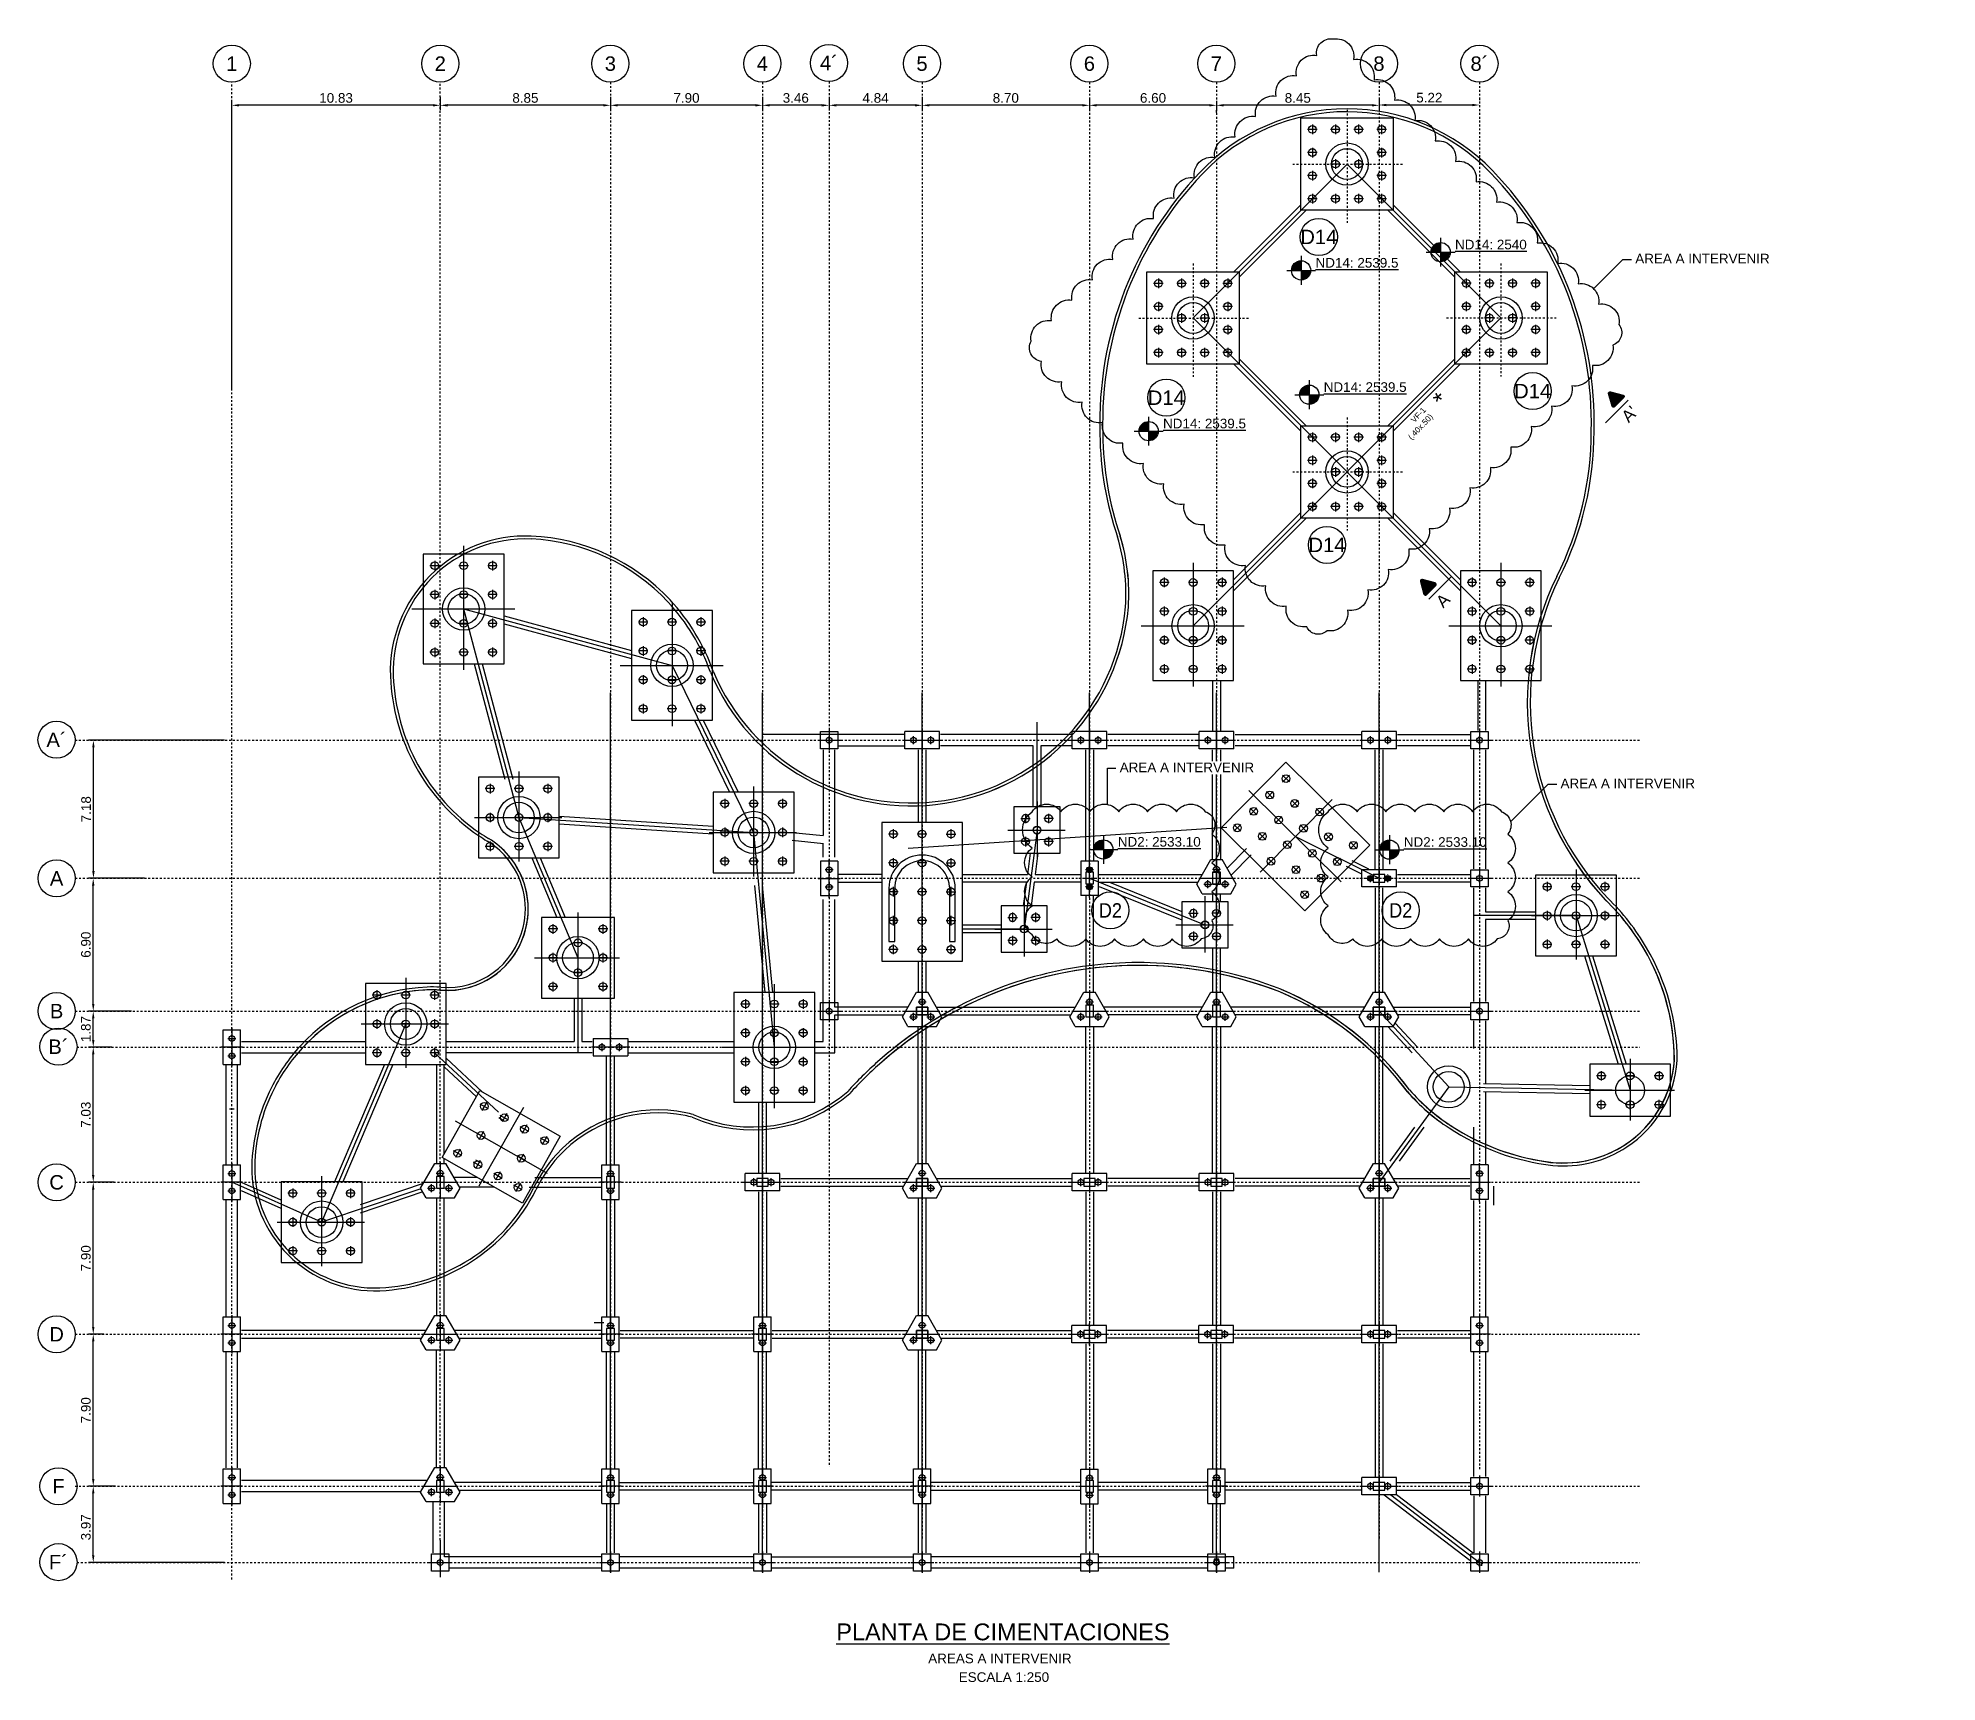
# Model space of a CAD drawing. Header units: millimetres. Extents: x 569 to 667, y -103 to 12.
# Drawn here: x 568.6 to 667.3, y -73 to 12.5 of the extents above; entities that cross this region are included whole.
import ezdxf
from ezdxf.enums import TextEntityAlignment as Align

# ---------------------------------------------------------------- set-up
doc = ezdxf.new("R2010")
doc.units = ezdxf.units.MM
doc.header["$LTSCALE"] = 0.0003
doc.header["$PDMODE"] = 2
doc.header["$PDSIZE"] = -3
doc.linetypes.add('CENTER2', pattern=[1.125, 0.75, -0.125, 0.125, -0.125])
doc.linetypes.add('DASHDOT', pattern=[1, 0.5, -0.25, 0, -0.25])
for name, color, linetype in [('EE-2', 4, 'Continuous'), ('EE-5', 7, 'Continuous'), ('EE-COTAS', 1, 'Continuous'), ('EE-EJES', 8, 'DASHDOT'), ('EE-PILOTE', 3, 'Continuous'), ('EE-TEXTO 1', 4, 'Continuous'), ('EE-TEXTO 2', 2, 'Continuous'), ('EE-VIGAS', 170, 'Continuous'), ('RE-DADO', 130, 'Continuous'), ('RE-PILOTE', 100, 'Continuous'), ('RE-SOMBRAS', 254, 'Continuous'), ('SIM-ACHURADO', 8, 'Continuous'), ('SIM-CONCRETO', 4, 'Continuous'), ('SIM-COTAS', 1, 'Continuous'), ('SIM-TRASFONDO', 254, 'Continuous')]:
    doc.layers.add(name, color=color, linetype=linetype)
doc.styles.add('ARIAL EE', font='arial.ttf')
doc.dimstyles.new('RE - STANDAR', dxfattribs={"dimtxt": 0.002, "dimasz": 0.0015, "dimexe": 0.001, "dimexo": 0.0015, "dimgap": 0.0005, "dimtad": 1, "dimzin": 4, "dimdsep": 46, "dimtxsty": 'ARIAL EE', "dimcen": 0, "dimclrd": 1, "dimclre": 1, "dimclrt": 2, "dimadec": 0, "dimazin": 0, "dimtfac": 1, "dimtix": 1, "dimtofl": 0, "dimtmove": 1, "dimatfit": 2, "dimfxl": 0.0015, "dimtolj": 1, "dimtzin": 4, "dimlwd": -1, "dimlwe": -1, "dimarcsym": 2})

# ---------------------------------------------------------------- blocks, each defined once
blk = doc.blocks.new('TÍTULO')
at = {"layer": 'EE-TEXTO 1', "style": 'ARIAL EE'}
blk.add_attdef('%%UVISTAENPLANTA', text='', height=3.5, dxfattribs=at).set_placement((-0.54, 3.5), align=Align.CENTER)
at = {"layer": 'EE-TEXTO 2', "style": 'ARIAL EE'}
for tag, p in [('SUBTITULO', (-0.77, -1.27)), ('ESCALA1:100', (-0.32, -5.15))]:
    blk.add_attdef(tag, text='', height=2, dxfattribs=at).set_placement(p, align=Align.CENTER)
blk = doc.blocks.new('ITEM_EJES')
at = {"layer": 'EE-5'}
blk.add_circle((0, 0), 3.86, dxfattribs=at)
at = {"layer": 'EE-TEXTO 1', "style": 'ARIAL EE', "flags": 4}
blk.add_attdef('EJE', text='', height=3, dxfattribs=at).set_placement((0, 0), align=Align.MIDDLE_CENTER)
blk = doc.blocks.new('NIVEL PLANTA')
h = blk.add_hatch(color=256)
h.paths.add_polyline_path([(-2, 0), (0, 0), (0, 2, 0.414214)])
h.paths.add_polyline_path([(2, 0), (0, 0), (0, -2, 0.414214)])
for p, q in [((-3, 0), (3, 0)), ((0, 3), (0, -3))]:
    blk.add_line(p, q)
blk.add_circle((0, 0), 2)
at = {"layer": 'EE-TEXTO 2', "style": 'ARIAL EE'}
blk.add_attdef('NIVEL', (3, 0.59), '', height=2, dxfattribs=at)
blk = doc.blocks.new('DADO 2.')
at = {"layer": 'RE-SOMBRAS'}
h = blk.add_hatch(dxfattribs=at)
h.set_pattern_fill('DOTS', color=256, scale=0.01)
h.set_pattern_definition([(0, (-3.227174, -4.161535), (0.0079375, 0.015875), [0, -0.015875])])
h.paths.add_polyline_path([(925635.311, 75011.74, 0.414214), (925635.161, 75011.59), (925635.311, 75011.59)])
h.paths.add_polyline_path([(925635.311, 75011.74), (925635.311, 75011.59), (925635.461, 75011.59, 0.414214)])
h.paths.add_polyline_path([(925635.461, 75011.59), (925635.311, 75011.59), (925635.311, 75011.44, 0.414214)])
h.paths.add_polyline_path([(925635.311, 75011.59), (925635.161, 75011.59, 0.414214), (925635.311, 75011.44)])
h = blk.add_hatch(dxfattribs=at)
h.set_pattern_fill('DOTS', color=256, scale=0.01)
h.set_pattern_definition([(0, (-2.327174, -4.161535), (0.0079375, 0.015875), [0, -0.015875])])
h.paths.add_polyline_path([(925636.211, 75011.74, 0.414214), (925636.061, 75011.59), (925636.211, 75011.59)])
h.paths.add_polyline_path([(925636.211, 75011.74), (925636.211, 75011.59), (925636.361, 75011.59, 0.414214)])
h.paths.add_polyline_path([(925636.361, 75011.59), (925636.211, 75011.59), (925636.211, 75011.44, 0.414214)])
h.paths.add_polyline_path([(925636.211, 75011.59), (925636.061, 75011.59, 0.414214), (925636.211, 75011.44)])
at = {"layer": 'EE-EJES'}
for p, q in [((925635.761, 75012.148), (925635.761, 75011.019)), ((925634.761, 75011.59), (925636.754, 75011.59)), ((925635.104, 75011.59), (925635.518, 75011.59)), ((925635.311, 75011.383), (925635.311, 75011.798)), ((925636.004, 75011.59), (925636.418, 75011.59)), ((925636.211, 75011.383), (925636.211, 75011.798))]:
    blk.add_line(p, q, dxfattribs=at)
at = {"layer": 'EE-PILOTE', "ltscale": 2.5}
for centre in [(925635.311, 75011.59), (925636.211, 75011.59)]:
    blk.add_circle(centre, 0.15, dxfattribs=at)
at = {"layer": 'RE-DADO'}
for p, q in [((925634.861, 75011.14), (925634.861, 75012.04)), ((925636.661, 75012.04), (925634.861, 75012.04)), ((925636.661, 75011.14), (925634.861, 75011.14)), ((925636.661, 75011.14), (925636.661, 75012.04))]:
    blk.add_line(p, q, dxfattribs=at)
blk = doc.blocks.new('PILOTE-2')
at = {"layer": 'SIM-ACHURADO', "transparency": 33554687}
for points in [[(0.25, 0), (-0.25, 0)], [(0, 0.25), (0, -0.25)]]:
    blk.add_lwpolyline(points, dxfattribs=at)
blk.add_circle((0, 0), 0.2, dxfattribs=at)
blk = doc.blocks.new('DADO 14.1')
at = {"layer": 'EE-EJES'}
for p, q in [((0, 2.828), (0, -3.05)), ((-2.823, 0), (2.964, 0))]:
    blk.add_line(p, q, dxfattribs=at)
at = {"layer": 'RE-DADO'}
blk.add_lwpolyline([(-2.4, 2.4), (2.4, 2.4), (2.4, -2.4), (-2.4, -2.4)], close=True, dxfattribs=at)
at = {"layer": 'RE-PILOTE'}
for p in [(-1.8, 1.8), (-0.6, 1.801), (0.6, 1.801), (1.8, 1.801), (-1.8, 0.6), (-0.6, 0), (0.6, 0), (1.8, 0.6), (-1.8, -0.6), (-1.8, -0.6), (1.8, -0.6), (-1.801, -1.8), (-0.6, -1.8), (0.6, -1.8), (1.8, -1.8)]:
    blk.add_blockref('PILOTE-2', p, dxfattribs=at)
blk = doc.blocks.new('PLANTA PILOTE')
at = {"layer": 'SIM-ACHURADO', "transparency": 33554687}
for points in [[(0.25, 0), (-0.25, 0)], [(0, 0.25), (0, -0.25)]]:
    blk.add_lwpolyline(points, dxfattribs=at)
blk.add_circle((0, 0), 0.2, dxfattribs=at)
blk = doc.blocks.new('TRASFONDO')
at = {"layer": 'SIM-TRASFONDO', "transparency": 33554687}
for p, q in [((56.129, 81.494), (60.929, 81.494)), ((58.529, 79.094), (50.528, 71.095)), ((58.529, 79.094), (66.53, 71.095)), ((52.646, 73.495), (56.129, 76.977)), ((52.928, 73.212), (56.411, 76.694)), ((64.131, 73.211), (60.647, 76.694)), ((64.413, 73.495), (60.929, 76.978)), ((50.528, 71.095), (66.525, 55.096)), ((66.531, 71.095), (50.533, 55.096)), ((56.13, 65.208), (52.643, 68.695)), ((56.412, 65.492), (52.928, 68.976)), ((56.127, 60.975), (52.633, 57.48)), ((56.411, 60.694), (52.633, 56.914)), ((60.644, 60.694), (64.425, 56.913)), ((60.927, 60.977), (64.425, 57.478)), ((12.62, 59.245), (12.62, 52.802)), ((14.72, 58.818), (10.52, 58.818)), ((10.52, 58.818), (10.52, 53.118)), ((11.12, 58.468), (11.12, 57.968)), ((12.62, 58.468), (12.62, 57.968)), ((14.12, 58.468), (14.12, 57.968)), ((14.72, 53.118), (14.72, 58.818)), ((50.533, 58.372), (50.533, 51.93)), ((66.525, 58.372), (66.525, 51.93)), ((11.37, 58.218), (10.87, 58.218)), ((12.87, 58.218), (12.37, 58.218)), ((14.37, 58.218), (13.87, 58.218)), ((52.633, 57.946), (48.433, 57.946)), ((48.433, 57.946), (48.433, 52.246)), ((49.283, 57.346), (48.783, 57.346)), ((49.033, 57.596), (49.033, 57.096)), ((50.783, 57.346), (50.283, 57.346)), ((50.533, 57.596), (50.533, 57.096)), ((52.283, 57.346), (51.783, 57.346)), ((52.033, 57.596), (52.033, 57.096)), ((52.633, 52.246), (52.633, 57.946)), ((68.625, 57.946), (64.425, 57.946)), ((64.425, 57.946), (64.425, 52.246)), ((65.275, 57.346), (64.775, 57.346)), ((65.025, 57.596), (65.025, 57.096)), ((66.775, 57.346), (66.275, 57.346)), ((66.525, 57.596), (66.525, 57.096)), ((68.275, 57.346), (67.775, 57.346)), ((68.025, 57.596), (68.025, 57.096)), ((68.625, 52.246), (68.625, 57.946)), ((11.37, 56.718), (10.87, 56.718)), ((11.12, 56.968), (11.12, 56.468)), ((12.87, 56.718), (12.37, 56.718)), ((12.62, 56.968), (12.62, 56.468)), ((14.37, 56.718), (13.87, 56.718)), ((14.12, 56.968), (14.12, 56.468)), ((23.449, 56.312), (23.449, 49.87)), ((9.919, 55.968), (15.277, 55.968)), ((11.12, 55.468), (11.12, 54.968)), ((12.62, 55.968), (23.449, 53.036)), ((12.62, 55.968), (15.491, 45.128)), ((12.62, 55.468), (12.62, 54.968)), ((14.12, 55.468), (14.12, 54.968)), ((14.72, 55.606), (21.349, 53.811)), ((25.549, 55.886), (21.349, 55.886)), ((21.349, 55.886), (21.349, 50.186)), ((22.199, 55.286), (21.699, 55.286)), ((21.949, 55.536), (21.949, 55.036)), ((23.699, 55.286), (23.199, 55.286)), ((23.449, 55.536), (23.449, 55.036)), ((25.199, 55.286), (24.699, 55.286)), ((24.949, 55.536), (24.949, 55.036)), ((25.549, 50.186), (25.549, 55.886)), ((49.283, 55.846), (48.783, 55.846)), ((49.033, 56.096), (49.033, 55.596)), ((50.783, 55.846), (50.283, 55.846)), ((50.533, 56.096), (50.533, 55.596)), ((52.283, 55.846), (51.783, 55.846)), ((52.033, 56.096), (52.033, 55.596)), ((65.275, 55.846), (64.775, 55.846)), ((65.025, 56.096), (65.025, 55.596)), ((66.775, 55.846), (66.275, 55.846)), ((66.525, 56.096), (66.525, 55.596)), ((68.275, 55.846), (67.775, 55.846)), ((68.025, 56.096), (68.025, 55.596)), ((11.37, 55.218), (10.87, 55.218)), ((12.87, 55.218), (12.37, 55.218)), ((14.37, 55.218), (13.87, 55.218)), ((14.72, 55.192), (21.349, 53.397)), ((47.832, 55.096), (53.19, 55.096)), ((49.283, 54.346), (48.783, 54.346)), ((49.033, 54.596), (49.033, 54.096)), ((50.783, 54.346), (50.283, 54.346)), ((50.533, 54.596), (50.533, 54.096)), ((52.283, 54.346), (51.783, 54.346)), ((52.033, 54.596), (52.033, 54.096)), ((63.824, 55.096), (69.182, 55.096)), ((65.275, 54.346), (64.775, 54.346)), ((65.025, 54.596), (65.025, 54.096)), ((66.775, 54.346), (66.275, 54.346)), ((66.525, 54.596), (66.525, 54.096)), ((68.275, 54.346), (67.775, 54.346)), ((68.025, 54.596), (68.025, 54.096)), ((11.37, 53.718), (10.87, 53.718)), ((11.12, 53.968), (11.12, 53.468)), ((12.87, 53.718), (12.37, 53.718)), ((12.62, 53.968), (12.62, 53.468)), ((14.37, 53.718), (13.87, 53.718)), ((14.12, 53.968), (14.12, 53.468)), ((22.199, 53.786), (21.699, 53.786)), ((21.949, 54.036), (21.949, 53.536)), ((23.699, 53.786), (23.199, 53.786)), ((23.449, 54.036), (23.449, 53.536)), ((25.199, 53.786), (24.699, 53.786)), ((24.949, 54.036), (24.949, 53.536)), ((10.52, 53.118), (14.72, 53.118)), ((13.168, 53.118), (14.755, 47.128)), ((13.582, 53.118), (15.168, 47.128)), ((20.748, 53.036), (26.106, 53.036)), ((21.949, 52.536), (21.949, 52.036)), ((23.449, 53.036), (27.69, 44.352)), ((23.449, 52.536), (23.449, 52.036)), ((24.949, 52.536), (24.949, 52.036)), ((49.283, 52.846), (48.783, 52.846)), ((49.033, 53.096), (49.033, 52.596)), ((50.783, 52.846), (50.283, 52.846)), ((50.533, 53.096), (50.533, 52.596)), ((52.283, 52.846), (51.783, 52.846)), ((52.033, 53.096), (52.033, 52.596)), ((65.275, 52.846), (64.775, 52.846)), ((65.025, 53.096), (65.025, 52.596)), ((66.775, 52.846), (66.275, 52.846)), ((66.525, 53.096), (66.525, 52.596)), ((68.275, 52.846), (67.775, 52.846)), ((68.025, 53.096), (68.025, 52.596)), ((20.252, 5.901), (20.252, 51.602)), ((22.199, 52.286), (21.699, 52.286)), ((23.699, 52.286), (23.199, 52.286)), ((25.199, 52.286), (24.699, 52.286)), ((28.152, 5.901), (28.152, 51.602)), ((36.447, 5.901), (36.447, 51.602)), ((45.147, 41.067), (45.147, 51.602)), ((48.433, 52.246), (52.633, 52.246)), ((51.547, 52.246), (51.547, 49.647)), ((51.747, 5.901), (51.747, 51.602)), ((51.747, 5.901), (51.747, 51.602)), ((51.947, 52.246), (51.947, 49.647)), ((60.195, 36.046), (60.195, 51.602)), ((64.425, 52.246), (68.625, 52.246)), ((65.32, 52.246), (65.32, 49.647)), ((65.72, 52.246), (65.72, 49.647)), ((22.199, 50.786), (21.699, 50.786)), ((21.949, 51.036), (21.949, 50.536)), ((23.699, 50.786), (23.199, 50.786)), ((23.449, 51.036), (23.449, 50.536)), ((25.199, 50.786), (24.699, 50.786)), ((24.949, 51.036), (24.949, 50.536)), ((21.349, 50.186), (25.549, 50.186)), ((24.618, 50.186), (26.442, 46.452)), ((25.064, 50.186), (26.887, 46.452)), ((32.109, 49.447), (28.152, 49.447)), ((31.159, 49.597), (32.059, 49.597)), ((31.159, 48.697), (31.159, 49.597)), ((31.609, 49.714), (31.609, 48.607)), ((31.609, 48.939), (31.609, 49.354)), ((32.059, 49.597), (32.059, 48.697)), ((35.497, 49.447), (32.109, 49.447)), ((35.547, 48.697), (35.547, 49.597)), ((37.347, 49.597), (35.547, 49.597)), ((35.997, 48.939), (35.997, 49.354)), ((36.447, 49.705), (36.447, 48.576)), ((36.897, 48.939), (36.897, 49.354)), ((37.347, 48.697), (37.347, 49.597)), ((44.197, 49.447), (37.397, 49.447)), ((42.419, 45.576), (42.419, 50.083)), ((44.247, 48.697), (44.247, 49.597)), ((46.047, 49.597), (44.247, 49.597)), ((44.697, 48.939), (44.697, 49.354)), ((45.147, 49.705), (45.147, 48.576)), ((45.597, 48.939), (45.597, 49.354)), ((46.047, 48.697), (46.047, 49.597)), ((50.815, 49.447), (46.097, 49.447)), ((50.847, 48.697), (50.847, 49.597)), ((52.647, 49.597), (50.847, 49.597)), ((51.297, 48.939), (51.297, 49.354)), ((51.747, 49.705), (51.747, 48.576)), ((52.197, 48.939), (52.197, 49.354)), ((52.647, 48.697), (52.647, 49.597)), ((52.715, 49.447), (59.245, 49.447)), ((59.295, 48.697), (59.295, 49.597)), ((61.095, 49.597), (59.295, 49.597)), ((59.745, 48.939), (59.745, 49.354)), ((60.195, 49.705), (60.195, 48.576)), ((60.645, 48.939), (60.645, 49.354)), ((61.095, 48.697), (61.095, 49.597)), ((61.145, 49.447), (64.92, 49.447)), ((64.97, 49.597), (65.87, 49.597)), ((64.97, 48.697), (64.97, 49.597)), ((65.42, 49.714), (65.42, 48.607)), ((65.42, 48.939), (65.42, 49.354)), ((65.87, 49.597), (65.87, 48.697)), ((31.045, 49.147), (32.219, 49.147)), ((32.059, 48.697), (31.159, 48.697)), ((31.309, 48.647), (31.309, 44.187)), ((31.402, 49.147), (31.817, 49.147)), ((31.909, 43.067), (31.909, 48.647)), ((32.109, 48.847), (35.497, 48.847)), ((35.447, 49.147), (37.44, 49.147)), ((37.347, 48.697), (35.547, 48.697)), ((35.789, 49.147), (36.204, 49.147)), ((36.247, 48.647), (36.247, 44.869)), ((36.647, 48.647), (36.647, 44.869)), ((36.689, 49.147), (37.104, 49.147)), ((42.219, 48.847), (37.397, 48.847)), ((42.219, 45.676), (42.219, 48.847)), ((44.197, 48.847), (42.619, 48.847)), ((42.619, 48.847), (42.619, 45.676)), ((44.147, 49.147), (46.14, 49.147)), ((46.047, 48.697), (44.247, 48.697)), ((44.489, 49.147), (44.904, 49.147)), ((44.947, 42.867), (44.947, 48.647)), ((45.347, 48.647), (45.347, 42.867)), ((45.389, 49.147), (45.804, 49.147)), ((50.815, 48.847), (46.097, 48.847)), ((50.747, 49.147), (52.74, 49.147)), ((52.647, 48.697), (50.847, 48.697)), ((51.089, 49.147), (51.504, 49.147)), ((51.547, 42.946), (51.547, 48.647)), ((51.947, 48.647), (51.947, 42.946)), ((51.989, 49.147), (52.404, 49.147)), ((59.245, 48.847), (52.715, 48.847)), ((59.195, 49.147), (61.189, 49.147)), ((61.095, 48.697), (59.295, 48.697)), ((59.538, 49.147), (59.952, 49.147)), ((59.995, 42.467), (59.995, 48.647)), ((60.395, 48.647), (60.395, 42.467)), ((60.438, 49.147), (60.852, 49.147)), ((64.92, 48.847), (61.145, 48.847)), ((64.856, 49.147), (66.03, 49.147)), ((65.87, 48.697), (64.97, 48.697)), ((65.12, 42.467), (65.12, 48.647)), ((65.213, 49.147), (65.627, 49.147)), ((65.72, 48.647), (65.72, 42.467)), ((15.491, 47.52), (15.491, 42.846)), ((17.591, 47.228), (13.391, 47.228)), ((13.391, 47.228), (13.391, 43.028)), ((14.241, 46.628), (13.741, 46.628)), ((13.991, 46.878), (13.991, 46.378)), ((15.741, 46.628), (15.241, 46.628)), ((15.491, 46.878), (15.491, 46.378)), ((17.241, 46.628), (16.741, 46.628)), ((16.991, 46.878), (16.991, 46.378)), ((17.591, 43.028), (17.591, 47.228)), ((29.79, 46.452), (25.59, 46.452)), ((25.59, 46.452), (25.59, 42.252)), ((27.69, 46.744), (27.69, 42.069)), ((29.79, 42.252), (29.79, 46.452)), ((53.421, 46.538), (58.232, 41.777)), ((26.44, 45.852), (25.94, 45.852)), ((26.19, 46.102), (26.19, 45.602)), ((27.94, 45.852), (27.44, 45.852)), ((27.69, 46.102), (27.69, 45.602)), ((29.44, 45.852), (28.94, 45.852)), ((29.19, 46.102), (29.19, 45.602)), ((43.619, 45.676), (41.219, 45.676)), ((41.219, 45.676), (41.219, 43.276)), ((42.419, 45.969), (42.419, 43.042)), ((43.619, 43.276), (43.619, 45.676)), ((57.761, 46.073), (54.014, 42.287)), ((13.18, 45.128), (17.719, 45.128)), ((14.241, 45.128), (13.741, 45.128)), ((13.991, 45.378), (13.991, 44.878)), ((15.741, 45.128), (15.241, 45.128)), ((15.491, 45.378), (15.491, 44.878)), ((15.491, 45.128), (18.559, 37.84)), ((15.491, 45.128), (27.69, 44.352)), ((17.241, 45.128), (16.741, 45.128)), ((16.991, 45.378), (16.991, 44.878)), ((17.591, 45.195), (25.59, 44.686)), ((17.591, 44.794), (25.59, 44.285)), ((26.19, 44.602), (26.19, 44.102)), ((27.69, 44.602), (27.69, 44.102)), ((29.19, 44.602), (29.19, 44.102)), ((38.547, 44.869), (34.347, 44.869)), ((34.347, 44.869), (34.347, 37.669)), ((34.947, 44.519), (34.947, 44.019)), ((35.717, 43.541), (52.278, 44.622)), ((36.447, 44.519), (36.447, 44.019)), ((37.947, 44.519), (37.947, 44.019)), ((38.547, 37.669), (38.547, 44.869)), ((40.9, 44.476), (43.881, 44.476)), ((42.419, 44.476), (41.747, 39.333)), ((42.419, 44.476), (42.419, 44.526)), ((42.419, 44.476), (42.477, 44.476)), ((14.241, 43.628), (13.741, 43.628)), ((13.991, 43.878), (13.991, 43.378)), ((15.741, 43.628), (15.241, 43.628)), ((15.491, 43.878), (15.491, 43.378)), ((17.241, 43.628), (16.741, 43.628)), ((16.991, 43.878), (16.991, 43.378)), ((25.379, 44.352), (29.918, 44.352)), ((26.44, 44.352), (25.94, 44.352)), ((27.94, 44.352), (27.44, 44.352)), ((27.69, 44.352), (28.765, 33.184)), ((29.44, 44.352), (28.94, 44.352)), ((29.685, 44.351), (31.304, 44.188)), ((29.695, 43.948), (31.314, 43.785)), ((31.309, 43.067), (31.309, 43.785)), ((35.197, 44.269), (34.697, 44.269)), ((36.697, 44.269), (36.197, 44.269)), ((37.697, 44.269), (38.197, 44.269)), ((52.298, 42.491), (53.312, 43.515)), ((55.847, 44.138), (60.195, 41.967)), ((13.391, 43.028), (17.591, 43.028)), ((16.158, 43.028), (17.458, 39.939)), ((16.592, 43.028), (17.892, 39.939)), ((26.44, 42.852), (25.94, 42.852)), ((26.19, 43.102), (26.19, 42.602)), ((27.94, 42.852), (27.44, 42.852)), ((27.69, 43.102), (27.69, 42.602)), ((29.44, 42.852), (28.94, 42.852)), ((29.19, 43.102), (29.19, 42.602)), ((32.059, 42.859), (31.159, 42.859)), ((31.159, 42.859), (31.159, 41.059)), ((31.609, 40.959), (31.609, 42.952)), ((31.609, 42.201), (31.609, 42.616)), ((32.059, 42.859), (32.059, 41.059)), ((35.197, 42.769), (34.697, 42.769)), ((34.947, 43.019), (34.947, 42.519)), ((36.697, 42.769), (36.197, 42.769)), ((36.447, 43.019), (36.447, 42.519)), ((37.697, 42.769), (38.197, 42.769)), ((37.947, 43.019), (37.947, 42.519)), ((41.219, 43.276), (43.619, 43.276)), ((42.061, 43.276), (41.916, 42.167)), ((42.464, 43.276), (42.319, 42.167)), ((50.72, 41.667), (51.458, 42.946)), ((51.458, 42.946), (52.036, 42.946)), ((51.539, 42.446), (51.954, 42.446)), ((51.747, 43.006), (51.747, 41.107)), ((51.747, 42.239), (51.747, 42.654)), ((52.774, 41.667), (52.036, 42.946)), ((52.506, 42.132), (53.544, 43.181)), ((58.49, 42.594), (59.245, 42.218)), ((58.787, 42.894), (59.641, 42.467)), ((65.42, 42.534), (65.42, 41.427)), ((25.59, 42.252), (29.79, 42.252)), ((28.29, 36.034), (27.754, 41.602)), ((28.692, 36.034), (28.156, 41.602)), ((31.051, 41.959), (32.18, 41.959)), ((31.817, 42.409), (31.402, 42.409)), ((31.817, 41.509), (31.402, 41.509)), ((31.734, 41.967), (31.484, 41.967)), ((31.609, 41.301), (31.609, 41.716)), ((34.347, 42.167), (32.109, 42.167)), ((32.109, 41.767), (34.347, 41.767)), ((34.947, 41.519), (34.947, 41.019)), ((36.447, 41.519), (36.447, 41.019)), ((37.872, 41.525), (37.872, 38.679)), ((37.947, 41.519), (37.947, 41.019)), ((38.547, 42.167), (41.553, 42.167)), ((41.553, 41.767), (38.547, 41.767)), ((41.553, 42.167), (41.916, 42.167)), ((41.864, 41.767), (41.553, 41.767)), ((41.864, 41.767), (41.702, 40.533)), ((42.267, 41.767), (42.106, 40.533)), ((44.697, 41.767), (42.267, 41.767)), ((42.319, 42.167), (44.697, 42.167)), ((45.347, 42.285), (44.947, 42.285)), ((44.947, 42.285), (44.947, 41.685)), ((44.947, 41.685), (45.347, 41.685)), ((45.147, 41.967), (51.146, 39.55)), ((45.347, 41.685), (45.347, 42.285)), ((45.597, 42.167), (51.008, 42.167)), ((45.597, 41.767), (50.777, 41.767)), ((45.647, 41.981), (45.682, 41.967)), ((45.647, 41.55), (49.946, 39.817)), ((46.179, 41.767), (49.946, 40.249)), ((51.008, 41.167), (50.72, 41.667)), ((50.823, 41.967), (52.67, 41.967)), ((51.089, 41.667), (51.504, 41.667)), ((51.297, 41.459), (51.297, 41.874)), ((51.947, 42.282), (51.547, 42.282)), ((51.547, 42.282), (51.547, 41.682)), ((51.947, 42.267), (51.547, 42.267)), ((51.547, 42.267), (51.547, 41.667)), ((51.547, 41.682), (51.947, 41.682)), ((51.547, 41.667), (51.947, 41.667)), ((51.947, 41.682), (51.947, 42.282)), ((51.947, 41.667), (51.947, 42.267)), ((51.989, 41.667), (52.404, 41.667)), ((52.197, 41.459), (52.197, 41.874)), ((52.486, 41.167), (52.774, 41.667)), ((60.495, 42.167), (59.895, 42.167)), ((59.895, 42.167), (59.895, 41.767)), ((59.895, 41.767), (60.495, 41.767)), ((59.995, 41.467), (59.995, 36.046)), ((60.395, 36.046), (60.395, 41.467)), ((60.495, 41.767), (60.495, 42.167)), ((61.145, 42.167), (64.92, 42.167)), ((64.92, 41.767), (61.145, 41.767)), ((64.856, 41.967), (66.03, 41.967)), ((64.97, 42.417), (65.87, 42.417)), ((64.97, 41.517), (64.97, 42.417)), ((65.87, 41.517), (64.97, 41.517)), ((65.12, 35.567), (65.12, 41.467)), ((65.213, 41.967), (65.627, 41.967)), ((65.42, 41.759), (65.42, 42.174)), ((65.72, 41.467), (65.72, 40.231)), ((65.87, 42.417), (65.87, 41.517)), ((72.532, 42.131), (68.332, 42.131)), ((68.332, 42.131), (68.332, 37.931)), ((69.182, 41.531), (68.682, 41.531)), ((68.932, 41.781), (68.932, 41.281)), ((70.682, 41.531), (70.182, 41.531)), ((70.432, 42.424), (70.432, 37.749)), ((70.432, 41.781), (70.432, 41.281)), ((72.182, 41.531), (71.682, 41.531)), ((71.932, 41.781), (71.932, 41.281)), ((72.532, 37.931), (72.532, 42.131)), ((32.059, 41.059), (31.159, 41.059)), ((31.309, 33.492), (31.309, 40.867)), ((31.909, 35.267), (31.909, 40.867)), ((35.197, 41.269), (34.697, 41.269)), ((34.72, 41.452), (34.722, 38.679)), ((35.022, 38.679), (35.022, 41.379)), ((36.697, 41.269), (36.197, 41.269)), ((37.697, 41.269), (38.197, 41.269)), ((38.172, 38.679), (38.172, 41.452)), ((42.947, 40.533), (40.547, 40.533)), ((40.547, 40.533), (40.547, 38.133)), ((41.747, 40.825), (41.747, 37.898)), ((42.947, 38.133), (42.947, 40.533)), ((44.947, 41.067), (44.947, 36.046)), ((45.347, 36.046), (45.347, 41.067)), ((52.346, 40.75), (49.946, 40.75)), ((49.946, 40.75), (49.946, 38.35)), ((51.008, 41.167), (52.486, 41.167)), ((51.146, 41.042), (51.146, 38.115)), ((51.547, 41.167), (51.547, 40.75)), ((51.947, 40.75), (51.947, 41.167)), ((52.346, 38.35), (52.346, 40.75)), ((18.56, 40.194), (18.56, 35.52)), ((35.197, 39.769), (34.697, 39.769)), ((34.947, 40.019), (34.947, 39.519)), ((36.697, 39.769), (36.197, 39.769)), ((36.447, 40.019), (36.447, 39.519)), ((37.697, 39.769), (38.197, 39.769)), ((37.947, 40.019), (37.947, 39.519)), ((40.547, 39.533), (38.547, 39.533)), ((49.628, 39.55), (52.608, 39.55)), ((51.146, 39.55), (51.146, 39.599)), ((51.146, 39.55), (51.146, 39.599)), ((51.146, 39.55), (51.204, 39.55)), ((51.146, 39.55), (51.204, 39.55)), ((70.432, 40.031), (65.12, 40.031)), ((65.72, 40.231), (68.332, 40.231)), ((68.332, 39.831), (65.72, 39.831)), ((65.72, 39.831), (65.72, 35.567)), ((68.12, 40.031), (72.66, 40.031)), ((69.182, 40.031), (68.682, 40.031)), ((68.932, 40.281), (68.932, 39.781)), ((70.682, 40.031), (70.182, 40.031)), ((70.432, 40.281), (70.432, 39.781)), ((70.432, 40.031), (73.243, 30.95)), ((72.182, 40.031), (71.682, 40.031)), ((71.932, 40.281), (71.932, 39.781)), ((34.722, 38.679), (35.022, 38.679)), ((34.947, 38.519), (34.947, 38.019)), ((36.447, 38.519), (36.447, 38.019)), ((37.872, 38.679), (38.172, 38.679)), ((37.947, 38.519), (37.947, 38.019)), ((41.747, 39.333), (38.547, 39.333)), ((40.547, 39.133), (38.547, 39.133)), ((40.229, 39.333), (43.209, 39.333)), ((41.747, 39.333), (41.747, 39.382)), ((41.747, 39.333), (41.747, 39.382)), ((41.747, 39.333), (41.805, 39.333)), ((41.747, 39.333), (41.805, 39.333)), ((69.182, 38.531), (68.682, 38.531)), ((68.932, 38.781), (68.932, 38.281)), ((70.682, 38.531), (70.182, 38.531)), ((70.432, 38.781), (70.432, 38.281)), ((72.182, 38.531), (71.682, 38.531)), ((71.932, 38.781), (71.932, 38.281)), ((16.299, 37.839), (20.712, 37.839)), ((34.347, 37.669), (38.547, 37.669)), ((35.197, 38.269), (34.697, 38.269)), ((36.697, 38.269), (36.197, 38.269)), ((36.247, 37.669), (36.247, 36.046)), ((36.647, 37.669), (36.647, 36.046)), ((37.697, 38.269), (38.197, 38.269)), ((40.547, 38.133), (42.947, 38.133)), ((49.946, 38.35), (52.346, 38.35)), ((51.547, 38.35), (51.547, 36.046)), ((51.947, 36.046), (51.947, 38.35)), ((68.332, 37.931), (72.532, 37.931)), ((70.872, 37.931), (72.616, 32.3)), ((71.291, 37.931), (73.034, 32.3)), ((9.612, 36.791), (9.612, 32.116)), ((11.712, 36.498), (7.512, 36.498)), ((7.512, 36.498), (7.512, 32.298)), ((8.362, 35.898), (7.862, 35.898)), ((8.112, 36.148), (8.112, 35.648)), ((9.862, 35.898), (9.362, 35.898)), ((9.612, 36.148), (9.612, 35.648)), ((11.362, 35.898), (10.862, 35.898)), ((11.112, 36.148), (11.112, 35.648)), ((11.712, 32.298), (11.712, 36.498)), ((18.36, 35.739), (18.36, 33.492)), ((18.76, 35.739), (18.76, 33.492)), ((30.865, 36.034), (26.665, 36.034)), ((26.665, 36.034), (26.665, 30.334)), ((27.265, 35.684), (27.265, 35.184)), ((28.765, 36.461), (28.765, 30.018)), ((28.765, 35.684), (28.765, 35.184)), ((30.265, 35.684), (30.265, 35.184)), ((30.865, 30.334), (30.865, 36.034)), ((31.609, 35.634), (31.609, 34.527)), ((35.42, 34.767), (36.158, 36.046)), ((36.158, 36.046), (36.736, 36.046)), ((36.239, 35.546), (36.654, 35.546)), ((36.447, 36.106), (36.447, 34.207)), ((36.447, 35.339), (36.447, 35.754)), ((37.474, 34.767), (36.736, 36.046)), ((44.12, 34.767), (44.858, 36.046)), ((44.858, 36.046), (45.436, 36.046)), ((44.939, 35.546), (45.354, 35.546)), ((45.147, 36.106), (45.147, 34.207)), ((45.147, 35.339), (45.147, 35.754)), ((46.174, 34.767), (45.436, 36.046)), ((50.72, 34.767), (51.458, 36.046)), ((51.458, 36.046), (52.036, 36.046)), ((51.539, 35.546), (51.954, 35.546)), ((51.747, 36.106), (51.747, 34.207)), ((51.747, 35.339), (51.747, 35.754)), ((52.774, 34.767), (52.036, 36.046)), ((59.168, 34.767), (59.906, 36.046)), ((59.906, 36.046), (60.484, 36.046)), ((59.988, 35.546), (60.402, 35.546)), ((60.195, 36.106), (60.195, 34.207)), ((60.195, 35.339), (60.195, 35.754)), ((61.222, 34.767), (60.484, 36.046)), ((65.42, 35.634), (65.42, 34.527)), ((8.112, 34.648), (8.112, 34.148)), ((9.612, 34.648), (9.612, 34.148)), ((11.112, 34.648), (11.112, 34.148)), ((18.56, 35.52), (18.56, 32.892)), ((27.515, 35.434), (27.015, 35.434)), ((29.015, 35.434), (28.515, 35.434)), ((30.515, 35.434), (30.015, 35.434)), ((31.045, 35.067), (32.219, 35.067)), ((31.159, 35.517), (32.059, 35.517)), ((31.159, 34.617), (31.159, 35.517)), ((32.059, 34.617), (31.159, 34.617)), ((31.402, 35.067), (31.817, 35.067)), ((31.609, 34.859), (31.609, 35.274)), ((35.708, 35.267), (31.909, 35.267)), ((31.909, 32.892), (31.909, 34.867)), ((31.909, 34.867), (35.477, 34.867)), ((32.059, 35.517), (32.059, 34.617)), ((35.708, 34.267), (35.42, 34.767)), ((35.523, 35.067), (37.37, 35.067)), ((35.789, 34.767), (36.204, 34.767)), ((35.997, 34.559), (35.997, 34.974)), ((36.147, 35.267), (36.747, 35.267)), ((36.147, 34.867), (36.147, 35.267)), ((36.747, 35.267), (36.147, 35.267)), ((36.147, 35.267), (36.147, 34.867)), ((36.747, 34.867), (36.147, 34.867)), ((36.147, 34.867), (36.747, 34.867)), ((36.689, 34.767), (37.104, 34.767)), ((36.747, 35.267), (36.747, 34.867)), ((36.747, 34.867), (36.747, 35.267)), ((36.897, 34.559), (36.897, 34.974)), ((37.186, 35.267), (44.408, 35.267)), ((37.186, 34.267), (37.474, 34.767)), ((37.417, 34.867), (44.177, 34.867)), ((38.895, 35.425), (38.76, 35.359)), ((44.408, 34.267), (44.12, 34.767)), ((44.223, 35.067), (46.07, 35.067)), ((44.489, 34.767), (44.904, 34.767)), ((44.697, 34.559), (44.697, 34.974)), ((45.347, 35.367), (44.947, 35.367)), ((44.947, 35.367), (44.947, 34.767)), ((45.347, 35.367), (44.947, 35.367)), ((44.947, 35.367), (44.947, 34.767)), ((44.947, 34.767), (45.347, 34.767)), ((44.947, 34.767), (45.347, 34.767)), ((45.347, 34.767), (45.347, 35.367)), ((45.347, 34.767), (45.347, 35.367)), ((45.389, 34.767), (45.804, 34.767)), ((45.597, 34.559), (45.597, 34.974)), ((51.008, 35.267), (45.886, 35.267)), ((45.886, 34.267), (46.174, 34.767)), ((50.777, 34.867), (46.117, 34.867)), ((51.008, 34.267), (50.72, 34.767)), ((50.823, 35.067), (52.67, 35.067)), ((51.089, 34.767), (51.504, 34.767)), ((51.297, 34.559), (51.297, 34.974)), ((51.947, 35.367), (51.547, 35.367)), ((51.547, 35.367), (51.547, 34.767)), ((51.947, 35.367), (51.547, 35.367)), ((51.547, 35.367), (51.547, 34.767)), ((51.547, 34.767), (51.947, 34.767)), ((51.547, 34.767), (51.947, 34.767)), ((51.947, 34.767), (51.947, 35.367)), ((51.947, 34.767), (51.947, 35.367)), ((51.989, 34.767), (52.404, 34.767)), ((52.197, 34.559), (52.197, 34.974)), ((59.456, 35.267), (52.486, 35.267)), ((52.486, 34.267), (52.774, 34.767)), ((59.225, 34.867), (52.717, 34.867)), ((59.456, 34.267), (59.168, 34.767)), ((59.272, 35.067), (61.118, 35.067)), ((59.538, 34.767), (59.952, 34.767)), ((59.745, 34.559), (59.745, 34.974)), ((59.895, 35.267), (60.495, 35.267)), ((59.895, 34.867), (59.895, 35.267)), ((60.495, 35.267), (59.895, 35.267)), ((59.895, 35.267), (59.895, 34.867)), ((60.495, 34.867), (59.895, 34.867)), ((59.895, 34.867), (60.495, 34.867)), ((60.195, 35.067), (63.814, 31.129)), ((60.438, 34.767), (60.852, 34.767)), ((60.495, 35.267), (60.495, 34.867)), ((60.495, 34.867), (60.495, 35.267)), ((60.645, 34.559), (60.645, 34.974)), ((60.934, 35.267), (64.92, 35.267)), ((60.934, 34.267), (61.222, 34.767)), ((64.92, 34.867), (61.165, 34.867)), ((64.856, 35.067), (66.03, 35.067)), ((64.97, 35.517), (65.87, 35.517)), ((64.97, 34.617), (64.97, 35.517)), ((65.87, 34.617), (64.97, 34.617)), ((65.12, 33.129), (65.12, 34.567)), ((65.213, 35.067), (65.627, 35.067)), ((65.42, 34.859), (65.42, 35.274)), ((65.72, 34.567), (65.72, 31.293)), ((65.87, 35.517), (65.87, 34.617)), ((0.121, 34.092), (1.021, 34.092)), ((0.121, 32.292), (0.121, 34.092)), ((0.364, 33.642), (0.779, 33.642)), ((0.571, 34.192), (0.571, 32.198)), ((0.571, 33.849), (0.571, 33.434)), ((1.021, 32.292), (1.021, 34.092)), ((9.612, 34.398), (5.24, 24.096)), ((7.301, 34.398), (11.84, 34.398)), ((8.362, 34.398), (7.862, 34.398)), ((9.862, 34.398), (9.362, 34.398)), ((11.362, 34.398), (10.862, 34.398)), ((19.352, 33.642), (19.352, 32.742)), ((19.352, 33.642), (21.152, 33.642)), ((20.252, 32.634), (20.252, 33.763)), ((21.152, 33.642), (21.152, 32.742)), ((27.515, 33.934), (27.015, 33.934)), ((27.265, 34.184), (27.265, 33.684)), ((29.015, 33.934), (28.515, 33.934)), ((28.765, 34.184), (28.765, 33.684)), ((30.515, 33.934), (30.015, 33.934)), ((30.265, 34.184), (30.265, 33.684)), ((35.708, 34.267), (37.186, 34.267)), ((36.247, 27.146), (36.247, 34.267)), ((36.647, 34.267), (36.647, 27.146)), ((44.408, 34.267), (45.886, 34.267)), ((44.947, 26.667), (44.947, 34.267)), ((45.347, 34.267), (45.347, 26.667)), ((51.008, 34.267), (52.486, 34.267)), ((51.547, 26.667), (51.547, 34.267)), ((51.947, 34.267), (51.947, 26.667)), ((59.456, 34.267), (60.934, 34.267)), ((59.995, 34.267), (59.995, 27.146)), ((60.195, 5.901), (60.195, 34.267)), ((60.395, 27.146), (60.395, 34.267)), ((60.659, 34.267), (61.915, 32.9)), ((61.037, 34.446), (62.19, 33.192)), ((1.129, 33.192), (0, 33.192)), ((0.364, 32.742), (0.779, 32.742)), ((0.446, 33.192), (0.821, 33.192)), ((0.571, 33.317), (0.571, 32.942)), ((0.571, 32.949), (0.571, 32.534)), ((1.071, 33.492), (7.512, 33.492)), ((1.071, 32.892), (7.512, 32.892)), ((8.362, 32.898), (7.862, 32.898)), ((8.112, 33.148), (8.112, 32.648)), ((9.862, 32.898), (9.362, 32.898)), ((9.612, 33.148), (9.612, 32.648)), ((11.362, 32.898), (10.862, 32.898)), ((11.112, 33.148), (11.112, 32.648)), ((11.112, 32.898), (14.435, 29.805)), ((11.712, 33.492), (18.36, 33.492)), ((19.302, 32.892), (11.712, 32.892)), ((11.712, 32.613), (13.598, 30.858)), ((18.76, 33.492), (19.302, 33.492)), ((21.252, 33.192), (19.259, 33.192)), ((19.352, 32.742), (21.152, 32.742)), ((20.01, 33.192), (19.595, 33.192)), ((19.802, 33.399), (19.802, 32.984)), ((20.052, 27.117), (20.052, 32.692)), ((20.452, 27.117), (20.452, 32.692)), ((20.91, 33.192), (20.495, 33.192)), ((20.702, 33.399), (20.702, 32.984)), ((21.202, 33.492), (26.665, 33.492)), ((21.202, 32.892), (26.665, 32.892)), ((26.064, 33.184), (31.422, 33.184)), ((27.265, 32.684), (27.265, 32.184)), ((28.765, 32.684), (28.765, 32.184)), ((30.265, 32.684), (30.265, 32.184)), ((30.865, 33.492), (31.309, 33.492)), ((30.865, 32.892), (31.909, 32.892)), ((73.245, 32.582), (73.245, 29.377)), ((0.121, 32.292), (1.021, 32.292)), ((0.271, 27.117), (0.271, 32.242)), ((0.871, 27.117), (0.871, 32.242)), ((8.504, 32.298), (5.914, 26.196)), ((8.938, 32.298), (6.349, 26.196)), ((7.512, 32.298), (11.712, 32.298)), ((11.205, 32.298), (11.205, 27.146)), ((11.605, 27.644), (11.605, 32.298)), ((11.605, 32.166), (13.284, 30.603)), ((27.515, 32.434), (27.015, 32.434)), ((29.015, 32.434), (28.515, 32.434)), ((30.515, 32.434), (30.015, 32.434)), ((75.345, 32.3), (71.145, 32.3)), ((71.145, 32.3), (71.145, 29.6)), ((71.995, 31.7), (71.495, 31.7)), ((71.745, 31.95), (71.745, 31.45)), ((73.493, 31.7), (72.993, 31.7)), ((73.243, 31.95), (73.243, 31.45)), ((74.995, 31.7), (74.495, 31.7)), ((74.745, 31.95), (74.745, 31.45)), ((75.345, 29.6), (75.345, 32.3)), ((11.496, 27.451), (13.469, 30.931)), ((13.469, 30.931), (17.644, 28.563)), ((27.515, 30.934), (27.015, 30.934)), ((27.265, 31.184), (27.265, 30.684)), ((29.015, 30.934), (28.515, 30.934)), ((28.765, 31.184), (28.765, 30.684)), ((30.515, 30.934), (30.015, 30.934)), ((30.265, 31.184), (30.265, 30.684)), ((63.814, 31.129), (60.195, 26.167)), ((61.679, 30.86), (61.679, 30.86)), ((63.814, 31.129), (73.243, 30.95)), ((65.615, 31.295), (71.145, 31.19)), ((65.615, 30.895), (71.145, 30.79)), ((65.72, 30.893), (65.72, 27.117)), ((70.886, 30.95), (75.548, 30.95)), ((0.446, 29.979), (0.696, 29.979)), ((15.729, 30.051), (13.411, 25.963)), ((13.913, 29.989), (13.478, 30.236)), ((13.818, 30.33), (13.572, 29.895)), ((14.956, 29.397), (14.521, 29.644)), ((14.862, 29.738), (14.616, 29.303)), ((14.855, 29.667), (14.785, 29.667)), ((14.855, 29.627), (14.855, 29.667)), ((26.665, 30.334), (30.865, 30.334)), ((27.952, 30.334), (27.952, 26.667)), ((28.352, 26.667), (28.352, 30.334)), ((71.995, 30.2), (71.495, 30.2)), ((71.745, 29.95), (71.745, 30.45)), ((73.493, 30.2), (72.993, 30.2)), ((73.243, 29.95), (73.243, 30.45)), ((74.995, 30.2), (74.495, 30.2)), ((74.745, 29.95), (74.745, 30.45)), ((12.178, 29.363), (16.962, 26.65)), ((13.744, 28.475), (13.309, 28.722)), ((13.65, 28.816), (13.403, 28.381)), ((14.705, 29.367), (14.444, 29.515)), ((16, 28.805), (15.565, 29.052)), ((15.906, 29.146), (15.659, 28.711)), ((62.035, 29.029), (60.75, 27.267)), ((62.53, 29.029), (61.245, 27.267)), ((65.12, 27.117), (65.12, 29.029)), ((71.145, 29.6), (75.345, 29.6)), ((12.531, 27.554), (12.096, 27.8)), ((12.437, 27.894), (12.19, 27.46)), ((17.644, 28.563), (15.671, 25.083)), ((17.044, 28.213), (16.609, 28.46)), ((16.95, 28.554), (16.703, 28.119)), ((0.121, 27.067), (1.021, 27.067)), ((0.121, 25.267), (0.121, 27.067)), ((0.571, 27.166), (0.571, 25.173)), ((0.571, 26.824), (0.571, 26.409)), ((1.021, 25.267), (1.021, 27.067)), ((10.378, 25.867), (11.117, 27.146)), ((11.117, 27.146), (11.694, 27.146)), ((11.405, 27.206), (11.405, 25.307)), ((11.405, 26.439), (11.405, 26.854)), ((15.671, 25.083), (11.496, 27.451)), ((11.605, 27.146), (11.605, 27.389)), ((12.433, 25.867), (11.694, 27.146)), ((13.575, 26.962), (13.14, 27.208)), ((13.481, 27.303), (13.234, 26.868)), ((13.472, 27.193), (13.255, 27.315)), ((14.525, 26.711), (14.278, 26.276)), ((15.831, 27.291), (15.396, 27.538)), ((15.737, 27.632), (15.491, 27.197)), ((19.802, 27.067), (20.702, 27.067)), ((19.802, 25.267), (19.802, 27.067)), ((20.252, 27.166), (20.252, 25.173)), ((20.252, 26.824), (20.252, 26.409)), ((20.702, 25.267), (20.702, 27.067)), ((28.152, 26.725), (28.152, 25.595)), ((35.42, 25.867), (36.158, 27.146)), ((36.158, 27.146), (36.736, 27.146)), ((36.447, 27.206), (36.447, 25.307)), ((36.447, 26.439), (36.447, 26.854)), ((37.474, 25.867), (36.736, 27.146)), ((45.147, 26.725), (45.147, 25.595)), ((51.747, 26.725), (51.747, 25.595)), ((59.168, 25.867), (59.906, 27.146)), ((59.906, 27.146), (60.484, 27.146)), ((60.195, 27.206), (60.195, 25.307)), ((60.195, 26.439), (60.195, 26.854)), ((61.222, 25.867), (60.484, 27.146)), ((65.87, 27.067), (64.97, 27.067)), ((64.97, 27.067), (64.97, 25.267)), ((65.42, 25.167), (65.42, 27.16)), ((65.42, 26.409), (65.42, 26.824)), ((65.87, 27.067), (65.87, 25.267)), ((1.129, 26.167), (0, 26.167)), ((0.364, 26.617), (0.779, 26.617)), ((0.364, 25.717), (0.779, 25.717)), ((5.24, 24.096), (0.571, 26.167)), ((0.571, 25.924), (0.571, 25.509)), ((3.14, 25.246), (1.071, 26.164)), ((3.14, 24.809), (1.071, 25.726)), ((7.34, 26.196), (3.14, 26.196)), ((3.14, 26.196), (3.14, 21.996)), ((3.74, 25.846), (3.74, 25.346)), ((5.24, 26.489), (5.24, 21.814)), ((5.24, 25.846), (5.24, 25.346)), ((10.4, 25.829), (5.24, 24.096)), ((6.74, 25.846), (6.74, 25.346)), ((10.511, 26.098), (7.24, 24.987)), ((10.492, 25.669), (7.24, 24.564)), ((7.34, 21.996), (7.34, 26.196)), ((10.667, 25.367), (10.378, 25.867)), ((10.482, 26.167), (12.329, 26.167)), ((10.748, 25.867), (11.163, 25.867)), ((10.955, 25.659), (10.955, 26.074)), ((11.198, 26.646), (11.613, 26.646)), ((11.605, 26.467), (11.205, 26.467)), ((11.205, 26.467), (11.205, 25.867)), ((11.205, 25.867), (11.605, 25.867)), ((11.605, 25.867), (11.605, 26.467)), ((11.648, 25.867), (12.063, 25.867)), ((11.855, 25.659), (11.855, 26.074)), ((13.32, 26.417), (12.115, 26.417)), ((12.144, 25.367), (12.433, 25.867)), ((14.201, 25.917), (12.404, 25.917)), ((14.619, 26.37), (14.184, 26.616)), ((15.663, 25.778), (15.228, 26.024)), ((15.569, 26.119), (15.322, 25.684)), ((16.029, 25.917), (19.752, 25.917)), ((16.312, 26.417), (19.752, 26.417)), ((20.81, 26.167), (19.681, 26.167)), ((20.045, 26.617), (20.46, 26.617)), ((20.045, 25.717), (20.46, 25.717)), ((20.452, 26.467), (20.052, 26.467)), ((20.052, 26.467), (20.052, 25.867)), ((20.052, 25.867), (20.452, 25.867)), ((20.252, 25.924), (20.252, 25.509)), ((20.452, 25.867), (20.452, 26.467)), ((27.152, 26.167), (29.146, 26.167)), ((27.252, 25.717), (27.252, 26.617)), ((29.052, 26.617), (27.252, 26.617)), ((29.052, 25.717), (27.252, 25.717)), ((27.495, 26.167), (27.91, 26.167)), ((27.702, 25.959), (27.702, 26.374)), ((28.452, 26.367), (27.852, 26.367)), ((27.852, 26.367), (27.852, 25.967)), ((27.852, 25.967), (28.452, 25.967)), ((27.952, 25.667), (27.952, 19.217)), ((28.352, 25.667), (28.352, 19.217)), ((28.395, 26.167), (28.81, 26.167)), ((28.452, 25.967), (28.452, 26.367)), ((28.602, 25.959), (28.602, 26.374)), ((29.052, 25.717), (29.052, 26.617)), ((29.102, 26.367), (35.708, 26.367)), ((29.102, 25.967), (35.477, 25.967)), ((35.708, 25.367), (35.42, 25.867)), ((35.523, 26.167), (37.37, 26.167)), ((35.789, 25.867), (36.204, 25.867)), ((35.997, 25.659), (35.997, 26.074)), ((36.147, 26.367), (36.747, 26.367)), ((36.147, 25.967), (36.147, 26.367)), ((36.747, 26.367), (36.147, 26.367)), ((36.147, 26.367), (36.147, 25.967)), ((36.747, 25.967), (36.147, 25.967)), ((36.147, 25.967), (36.747, 25.967)), ((36.239, 26.646), (36.654, 26.646)), ((36.689, 25.867), (37.104, 25.867)), ((36.747, 26.367), (36.747, 25.967)), ((36.747, 25.967), (36.747, 26.367)), ((36.897, 25.659), (36.897, 26.074)), ((37.186, 26.367), (44.197, 26.367)), ((37.186, 25.367), (37.474, 25.867)), ((37.417, 25.967), (44.197, 25.967)), ((44.147, 26.167), (46.14, 26.167)), ((44.247, 25.717), (44.247, 26.617)), ((46.047, 26.617), (44.247, 26.617)), ((46.047, 25.717), (44.247, 25.717)), ((44.489, 26.167), (44.904, 26.167)), ((44.697, 25.959), (44.697, 26.374)), ((45.447, 26.367), (44.847, 26.367)), ((44.847, 26.367), (44.847, 25.967)), ((44.847, 25.967), (45.447, 25.967)), ((44.947, 25.667), (44.947, 18.767)), ((45.347, 25.667), (45.347, 18.767)), ((45.389, 26.167), (45.804, 26.167)), ((45.447, 25.967), (45.447, 26.367)), ((45.597, 25.959), (45.597, 26.374)), ((46.047, 25.717), (46.047, 26.617)), ((50.815, 26.367), (46.097, 26.367)), ((50.815, 25.967), (46.097, 25.967)), ((50.747, 26.167), (52.74, 26.167)), ((50.847, 25.717), (50.847, 26.617)), ((52.647, 26.617), (50.847, 26.617)), ((52.647, 25.717), (50.847, 25.717)), ((51.089, 26.167), (51.504, 26.167)), ((51.297, 25.959), (51.297, 26.374)), ((52.047, 26.367), (51.447, 26.367)), ((51.447, 26.367), (51.447, 25.967)), ((51.447, 25.967), (52.047, 25.967)), ((51.547, 25.667), (51.547, 18.767)), ((51.947, 25.667), (51.947, 18.767)), ((51.989, 26.167), (52.404, 26.167)), ((52.047, 25.967), (52.047, 26.367)), ((52.197, 25.959), (52.197, 26.374)), ((52.647, 25.717), (52.647, 26.617)), ((59.456, 26.367), (52.715, 26.367)), ((59.225, 25.967), (52.715, 25.967)), ((59.456, 25.367), (59.168, 25.867)), ((59.272, 26.167), (61.118, 26.167)), ((59.538, 25.867), (59.952, 25.867)), ((59.745, 25.659), (59.745, 26.074)), ((59.895, 26.367), (60.495, 26.367)), ((59.895, 25.967), (59.895, 26.367)), ((60.495, 26.367), (59.895, 26.367)), ((59.895, 26.367), (59.895, 25.967)), ((60.495, 26.367), (59.895, 26.367)), ((59.895, 26.367), (59.895, 25.967)), ((60.495, 25.967), (59.895, 25.967)), ((59.895, 25.967), (60.495, 25.967)), ((59.895, 25.967), (60.495, 25.967)), ((59.988, 26.646), (60.402, 26.646)), ((60.438, 25.867), (60.852, 25.867)), ((60.495, 26.367), (60.495, 25.967)), ((60.495, 25.967), (60.495, 26.367)), ((60.495, 25.967), (60.495, 26.367)), ((60.645, 25.659), (60.645, 26.074)), ((60.934, 26.367), (64.92, 26.367)), ((60.934, 25.367), (61.222, 25.867)), ((64.92, 25.967), (61.165, 25.967)), ((64.862, 26.167), (65.991, 26.167)), ((65.627, 26.617), (65.213, 26.617)), ((65.627, 25.717), (65.213, 25.717)), ((65.295, 26.167), (65.545, 26.167)), ((65.42, 26.567), (65.42, 25.767)), ((65.42, 25.509), (65.42, 25.924)), ((66.161, 24.97), (66.161, 25.97)), ((0.121, 25.267), (1.021, 25.267)), ((0.271, 19.217), (0.271, 25.217)), ((0.871, 19.217), (0.871, 25.217)), ((3.99, 25.596), (3.49, 25.596)), ((5.49, 25.596), (4.99, 25.596)), ((6.99, 25.596), (6.49, 25.596)), ((10.667, 25.367), (12.144, 25.367)), ((11.205, 25.367), (11.205, 19.246)), ((11.605, 19.246), (11.605, 25.367)), ((19.802, 25.267), (20.702, 25.267)), ((20.052, 25.217), (20.052, 19.217)), ((20.452, 25.217), (20.452, 19.217)), ((35.708, 25.367), (37.186, 25.367)), ((36.247, 25.367), (36.247, 19.246)), ((36.647, 25.367), (36.647, 19.246)), ((59.456, 25.367), (60.934, 25.367)), ((59.995, 25.367), (59.995, 18.767)), ((60.395, 25.367), (60.395, 18.767)), ((65.87, 25.267), (64.97, 25.267)), ((65.12, 19.217), (65.12, 25.217)), ((65.72, 25.217), (65.72, 19.217)), ((2.929, 24.096), (7.468, 24.096)), ((3.99, 24.096), (3.49, 24.096)), ((3.74, 24.346), (3.74, 23.846)), ((5.49, 24.096), (4.99, 24.096)), ((5.24, 24.346), (5.24, 23.846)), ((6.99, 24.096), (6.49, 24.096)), ((6.74, 24.346), (6.74, 23.846)), ((3.74, 22.846), (3.74, 22.346)), ((5.24, 22.846), (5.24, 22.346)), ((6.74, 22.846), (6.74, 22.346)), ((3.14, 21.996), (7.34, 21.996)), ((3.99, 22.596), (3.49, 22.596)), ((5.49, 22.596), (4.99, 22.596)), ((6.99, 22.596), (6.49, 22.596)), ((0.121, 19.167), (1.021, 19.167)), ((0.121, 17.367), (0.121, 19.167)), ((0.571, 19.266), (0.571, 17.273)), ((0.571, 18.924), (0.571, 18.509)), ((1.021, 17.367), (1.021, 19.167)), ((10.378, 17.967), (11.117, 19.246)), ((10.378, 17.967), (11.117, 19.246)), ((11.117, 19.246), (11.694, 19.246)), ((11.117, 19.246), (11.694, 19.246)), ((11.405, 19.306), (11.405, 17.407)), ((11.405, 19.306), (11.405, 17.407)), ((11.405, 18.539), (11.405, 18.954)), ((11.405, 18.539), (11.405, 18.954)), ((12.433, 17.967), (11.694, 19.246)), ((12.433, 17.967), (11.694, 19.246)), ((19.9, 18.867), (19.4, 18.867)), ((19.802, 19.167), (20.702, 19.167)), ((19.802, 17.367), (19.802, 19.167)), ((20.252, 19.266), (20.252, 17.273)), ((20.252, 18.924), (20.252, 18.509)), ((20.702, 17.367), (20.702, 19.167)), ((27.702, 19.167), (28.602, 19.167)), ((27.702, 17.367), (27.702, 19.167)), ((28.152, 19.266), (28.152, 17.273)), ((28.152, 18.924), (28.152, 18.509)), ((28.602, 17.367), (28.602, 19.167)), ((35.42, 17.967), (36.158, 19.246)), ((36.158, 19.246), (36.736, 19.246)), ((36.447, 19.306), (36.447, 17.407)), ((36.447, 18.539), (36.447, 18.954)), ((37.474, 17.967), (36.736, 19.246)), ((45.129, 18.825), (45.129, 17.695)), ((51.729, 18.825), (51.729, 17.695)), ((60.195, 18.825), (60.195, 17.695)), ((64.97, 19.167), (65.87, 19.167)), ((64.97, 17.367), (64.97, 19.167)), ((65.42, 19.266), (65.42, 17.273)), ((65.42, 18.924), (65.42, 18.509)), ((65.87, 17.367), (65.87, 19.167)), ((1.129, 18.267), (0, 18.267)), ((0.364, 18.717), (0.779, 18.717)), ((0.364, 17.817), (0.779, 17.817)), ((0.571, 18.024), (0.571, 17.609)), ((10.667, 18.467), (1.071, 18.467)), ((1.071, 18.067), (10.436, 18.067)), ((10.667, 17.467), (10.378, 17.967)), ((10.667, 17.467), (10.378, 17.967)), ((10.482, 18.267), (12.329, 18.267)), ((10.482, 18.267), (12.329, 18.267)), ((10.748, 17.967), (11.163, 17.967)), ((10.748, 17.967), (11.163, 17.967)), ((10.955, 17.759), (10.955, 18.174)), ((10.955, 17.759), (10.955, 18.174)), ((11.198, 18.746), (11.613, 18.746)), ((11.198, 18.746), (11.613, 18.746)), ((11.605, 18.567), (11.205, 18.567)), ((11.205, 18.567), (11.205, 17.967)), ((11.605, 18.567), (11.205, 18.567)), ((11.205, 18.567), (11.205, 17.967)), ((11.205, 17.967), (11.605, 17.967)), ((11.205, 17.967), (11.605, 17.967)), ((11.605, 17.967), (11.605, 18.567)), ((11.605, 17.967), (11.605, 18.567)), ((11.648, 17.967), (12.063, 17.967)), ((11.648, 17.967), (12.063, 17.967)), ((11.855, 17.759), (11.855, 18.174)), ((11.855, 17.759), (11.855, 18.174)), ((19.752, 18.467), (12.144, 18.467)), ((12.144, 17.467), (12.433, 17.967)), ((12.144, 17.467), (12.433, 17.967)), ((12.375, 18.067), (19.752, 18.067)), ((20.81, 18.267), (19.681, 18.267)), ((20.045, 18.717), (20.46, 18.717)), ((20.045, 17.817), (20.46, 17.817)), ((20.452, 18.567), (20.052, 18.567)), ((20.052, 18.567), (20.052, 17.967)), ((20.052, 17.967), (20.452, 17.967)), ((20.252, 18.024), (20.252, 17.609)), ((20.452, 17.967), (20.452, 18.567)), ((20.752, 18.467), (27.652, 18.467)), ((27.652, 18.067), (20.752, 18.067)), ((28.71, 18.267), (27.581, 18.267)), ((27.945, 18.717), (28.36, 18.717)), ((27.945, 17.817), (28.36, 17.817)), ((28.352, 18.567), (27.952, 18.567)), ((27.952, 18.567), (27.952, 17.967)), ((27.952, 17.967), (28.352, 17.967)), ((28.152, 18.024), (28.152, 17.609)), ((28.352, 17.967), (28.352, 18.567)), ((28.652, 18.467), (35.708, 18.467)), ((28.652, 18.067), (35.477, 18.067)), ((35.708, 17.467), (35.42, 17.967)), ((35.523, 18.267), (37.37, 18.267)), ((35.789, 17.967), (36.204, 17.967)), ((35.997, 17.759), (35.997, 18.174)), ((36.147, 18.467), (36.747, 18.467)), ((36.147, 18.067), (36.147, 18.467)), ((36.747, 18.467), (36.147, 18.467)), ((36.147, 18.467), (36.147, 18.067)), ((36.747, 18.067), (36.147, 18.067)), ((36.147, 18.067), (36.747, 18.067)), ((36.239, 18.746), (36.654, 18.746)), ((36.689, 17.967), (37.104, 17.967)), ((36.747, 18.467), (36.747, 18.067)), ((36.747, 18.067), (36.747, 18.467)), ((36.897, 17.759), (36.897, 18.174)), ((37.186, 18.467), (44.179, 18.467)), ((37.186, 17.467), (37.474, 17.967)), ((37.417, 18.067), (44.179, 18.067)), ((44.129, 18.267), (46.122, 18.267)), ((44.229, 17.817), (44.229, 18.717)), ((46.029, 18.717), (44.229, 18.717)), ((46.029, 17.817), (44.229, 17.817)), ((44.471, 18.267), (44.886, 18.267)), ((44.679, 18.059), (44.679, 18.474)), ((45.447, 18.467), (44.847, 18.467)), ((44.847, 18.467), (44.847, 18.067)), ((44.847, 18.067), (45.447, 18.067)), ((44.947, 17.767), (44.947, 11.248)), ((45.347, 17.767), (45.347, 11.248)), ((45.371, 18.267), (45.786, 18.267)), ((45.447, 18.067), (45.447, 18.467)), ((45.579, 18.059), (45.579, 18.474)), ((46.029, 17.817), (46.029, 18.717)), ((50.779, 18.467), (46.079, 18.467)), ((50.779, 18.067), (46.079, 18.067)), ((50.729, 18.267), (52.722, 18.267)), ((50.829, 17.817), (50.829, 18.717)), ((52.629, 18.717), (50.829, 18.717)), ((52.629, 17.817), (50.829, 17.817)), ((51.071, 18.267), (51.486, 18.267)), ((51.279, 18.059), (51.279, 18.474)), ((52.047, 18.467), (51.447, 18.467)), ((51.447, 18.467), (51.447, 18.067)), ((51.447, 18.067), (52.047, 18.067)), ((51.547, 17.767), (51.547, 11.267)), ((51.947, 17.767), (51.947, 11.267)), ((51.971, 18.267), (52.386, 18.267)), ((52.047, 18.067), (52.047, 18.467)), ((52.179, 18.059), (52.179, 18.474)), ((52.629, 17.817), (52.629, 18.717)), ((59.245, 18.467), (52.679, 18.467)), ((59.245, 18.067), (52.679, 18.067)), ((59.195, 18.267), (61.189, 18.267)), ((59.295, 17.817), (59.295, 18.717)), ((61.095, 18.717), (59.295, 18.717)), ((61.095, 17.817), (59.295, 17.817)), ((59.538, 18.267), (59.952, 18.267)), ((59.745, 18.059), (59.745, 18.474)), ((60.495, 18.467), (59.895, 18.467)), ((59.895, 18.467), (59.895, 18.067)), ((59.895, 18.067), (60.495, 18.067)), ((59.995, 17.767), (59.995, 10.817)), ((60.395, 17.767), (60.395, 10.817)), ((60.438, 18.267), (60.852, 18.267)), ((60.495, 18.067), (60.495, 18.467)), ((60.645, 18.059), (60.645, 18.474)), ((61.095, 17.817), (61.095, 18.717)), ((61.145, 18.467), (64.92, 18.467)), ((64.92, 18.067), (61.145, 18.067)), ((65.978, 18.267), (64.849, 18.267)), ((65.213, 18.717), (65.627, 18.717)), ((65.213, 17.817), (65.627, 17.817)), ((65.42, 18.024), (65.42, 17.609)), ((0.121, 17.367), (1.021, 17.367)), ((0.271, 11.317), (0.271, 17.317)), ((0.871, 11.317), (0.871, 17.317)), ((10.667, 17.467), (12.144, 17.467)), ((10.667, 17.467), (12.144, 17.467)), ((11.205, 11.346), (11.205, 17.467)), ((11.605, 17.467), (11.605, 11.346)), ((19.802, 17.367), (20.702, 17.367)), ((20.052, 11.267), (20.052, 17.317)), ((20.452, 17.317), (20.452, 11.267)), ((27.702, 17.367), (28.602, 17.367)), ((27.952, 11.267), (27.952, 17.317)), ((28.352, 11.267), (28.352, 17.317)), ((35.708, 17.467), (37.186, 17.467)), ((36.247, 17.467), (36.247, 11.267)), ((36.647, 11.267), (36.647, 17.467)), ((64.97, 17.367), (65.87, 17.367)), ((65.12, 10.867), (65.12, 17.317)), ((65.72, 17.317), (65.72, 10.867)), ((0.121, 11.267), (1.021, 11.267)), ((0.121, 9.467), (0.121, 11.267)), ((0.571, 11.366), (0.571, 9.373)), ((0.571, 11.024), (0.571, 10.609)), ((1.021, 9.467), (1.021, 11.267)), ((10.378, 10.067), (11.117, 11.346)), ((10.378, 10.067), (11.117, 11.346)), ((11.117, 11.346), (11.694, 11.346)), ((11.117, 11.346), (11.694, 11.346)), ((11.405, 11.406), (11.405, 9.507)), ((11.405, 11.406), (11.405, 9.507)), ((11.405, 10.639), (11.405, 11.054)), ((11.405, 10.639), (11.405, 11.054)), ((12.433, 10.067), (11.694, 11.346)), ((12.433, 10.067), (11.694, 11.346)), ((19.802, 11.267), (20.702, 11.267)), ((19.802, 9.467), (19.802, 11.267)), ((20.252, 11.366), (20.252, 9.373)), ((20.252, 11.024), (20.252, 10.609)), ((20.702, 9.467), (20.702, 11.267)), ((27.702, 11.267), (28.602, 11.267)), ((27.702, 9.467), (27.702, 11.267)), ((28.152, 11.366), (28.152, 9.373)), ((28.152, 11.024), (28.152, 10.609)), ((28.602, 9.467), (28.602, 11.267)), ((35.997, 11.267), (36.897, 11.267)), ((35.997, 9.467), (35.997, 11.267)), ((36.447, 11.366), (36.447, 9.373)), ((36.447, 11.024), (36.447, 10.609)), ((36.897, 9.467), (36.897, 11.267)), ((44.697, 11.248), (45.597, 11.248)), ((44.697, 9.448), (44.697, 11.248)), ((45.147, 11.348), (45.147, 9.355)), ((45.147, 11.006), (45.147, 10.591)), ((45.597, 9.448), (45.597, 11.248)), ((51.297, 11.267), (52.197, 11.267)), ((51.297, 9.467), (51.297, 11.267)), ((51.747, 11.366), (51.747, 9.373)), ((51.747, 11.024), (51.747, 10.609)), ((52.197, 9.467), (52.197, 11.267)), ((60.195, 10.925), (60.195, 9.795)), ((65.42, 10.934), (65.42, 9.827)), ((1.129, 10.367), (0, 10.367)), ((0.364, 10.817), (0.779, 10.817)), ((0.364, 9.917), (0.779, 9.917)), ((0.571, 10.124), (0.571, 9.709)), ((10.727, 10.671), (1.071, 10.671)), ((10.381, 10.071), (1.071, 10.071)), ((10.667, 9.567), (10.378, 10.067)), ((10.667, 9.567), (10.378, 10.067)), ((10.482, 10.367), (12.329, 10.367)), ((10.482, 10.367), (12.329, 10.367)), ((10.748, 10.067), (11.163, 10.067)), ((10.748, 10.067), (11.163, 10.067)), ((10.955, 9.859), (10.955, 10.274)), ((10.955, 9.859), (10.955, 10.274)), ((11.198, 10.846), (11.613, 10.846)), ((11.198, 10.846), (11.613, 10.846)), ((11.605, 10.667), (11.205, 10.667)), ((11.205, 10.667), (11.205, 10.067)), ((11.205, 10.067), (11.605, 10.067)), ((11.605, 10.067), (11.605, 10.667)), ((11.648, 10.067), (12.063, 10.067)), ((11.648, 10.067), (12.063, 10.067)), ((11.855, 9.859), (11.855, 10.274)), ((11.855, 9.859), (11.855, 10.274)), ((11.905, 10.167), (11.967, 10.167)), ((19.802, 10.567), (12.144, 10.567)), ((12.144, 9.567), (12.433, 10.067)), ((12.144, 9.567), (12.433, 10.067)), ((12.375, 10.167), (19.802, 10.167)), ((20.81, 10.367), (19.681, 10.367)), ((20.045, 10.817), (20.46, 10.817)), ((20.045, 9.917), (20.46, 9.917)), ((20.452, 10.667), (20.052, 10.667)), ((20.052, 10.667), (20.052, 10.067)), ((20.052, 10.067), (20.452, 10.067)), ((20.252, 10.124), (20.252, 9.709)), ((20.452, 10.067), (20.452, 10.667)), ((20.702, 10.567), (27.702, 10.567)), ((27.702, 10.167), (20.702, 10.167)), ((28.71, 10.367), (27.581, 10.367)), ((27.945, 10.817), (28.36, 10.817)), ((27.945, 9.917), (28.36, 9.917)), ((28.352, 10.667), (27.952, 10.667)), ((27.952, 10.667), (27.952, 10.067)), ((27.952, 10.067), (28.352, 10.067)), ((28.152, 10.124), (28.152, 9.709)), ((28.352, 10.067), (28.352, 10.667)), ((35.997, 10.567), (28.602, 10.567)), ((35.997, 10.167), (28.602, 10.167)), ((37.005, 10.367), (35.876, 10.367)), ((36.239, 10.817), (36.654, 10.817)), ((36.239, 9.917), (36.654, 9.917)), ((36.647, 10.667), (36.247, 10.667)), ((36.247, 10.667), (36.247, 10.067)), ((36.247, 10.067), (36.647, 10.067)), ((36.447, 10.124), (36.447, 9.709)), ((36.647, 10.067), (36.647, 10.667)), ((44.697, 10.567), (36.897, 10.567)), ((36.897, 10.167), (44.697, 10.167)), ((45.705, 10.348), (44.576, 10.348)), ((44.939, 10.798), (45.354, 10.798)), ((44.939, 9.898), (45.354, 9.898)), ((45.347, 10.667), (44.947, 10.667)), ((44.947, 10.667), (44.947, 10.067)), ((44.947, 10.067), (45.347, 10.067)), ((45.147, 10.106), (45.147, 9.691)), ((45.347, 10.067), (45.347, 10.667)), ((51.297, 10.567), (45.597, 10.567)), ((51.297, 10.167), (45.597, 10.167)), ((52.305, 10.367), (51.176, 10.367)), ((51.539, 10.817), (51.954, 10.817)), ((51.539, 9.917), (51.954, 9.917)), ((51.947, 10.667), (51.547, 10.667)), ((51.547, 10.667), (51.547, 10.067)), ((51.547, 10.067), (51.947, 10.067)), ((51.747, 10.124), (51.747, 9.709)), ((51.947, 10.067), (51.947, 10.667)), ((59.295, 10.567), (52.197, 10.567)), ((59.295, 10.167), (52.197, 10.167)), ((59.195, 10.367), (61.189, 10.367)), ((59.295, 9.917), (59.295, 10.817)), ((61.095, 10.817), (59.295, 10.817)), ((61.095, 9.917), (59.295, 9.917)), ((59.538, 10.367), (59.952, 10.367)), ((59.745, 10.159), (59.745, 10.574)), ((60.495, 10.567), (59.895, 10.567)), ((59.895, 10.567), (59.895, 10.167)), ((59.895, 10.167), (60.495, 10.167)), ((60.438, 10.367), (60.852, 10.367)), ((60.457, 9.917), (64.92, 6.53)), ((60.495, 10.167), (60.495, 10.567)), ((60.645, 10.159), (60.645, 10.574)), ((60.804, 9.917), (65.42, 6.401)), ((61.095, 9.917), (61.095, 10.817)), ((61.095, 10.567), (64.92, 10.567)), ((61.095, 10.167), (64.92, 10.167)), ((61.095, 9.935), (65.092, 6.901)), ((64.856, 10.367), (66.03, 10.367)), ((64.97, 10.817), (65.87, 10.817)), ((64.97, 9.917), (64.97, 10.817)), ((65.87, 9.917), (64.97, 9.917)), ((65.213, 10.367), (65.627, 10.367)), ((65.42, 10.159), (65.42, 10.574)), ((65.87, 10.817), (65.87, 9.917)), ((0.121, 9.467), (1.021, 9.467)), ((10.667, 9.567), (12.144, 9.567)), ((10.667, 9.567), (12.144, 9.567)), ((11.03, 6.901), (11.03, 9.567)), ((11.62, 6.701), (11.62, 9.567)), ((19.802, 9.467), (20.702, 9.467)), ((20.052, 9.467), (20.052, 6.901)), ((20.452, 6.901), (20.452, 9.467)), ((27.702, 9.467), (28.602, 9.467)), ((27.952, 9.467), (27.952, 6.901)), ((28.352, 9.467), (28.352, 6.901)), ((35.997, 9.467), (36.897, 9.467)), ((36.247, 9.467), (36.247, 6.901)), ((36.647, 9.467), (36.647, 6.901)), ((44.697, 9.448), (45.597, 9.448)), ((44.947, 9.448), (44.947, 6.901)), ((45.347, 6.901), (45.347, 9.448)), ((51.297, 9.467), (52.197, 9.467)), ((51.547, 9.467), (51.547, 6.901)), ((51.947, 6.901), (51.947, 9.467)), ((65.125, 9.867), (65.125, 6.901)), ((65.72, 9.867), (65.72, 6.901)), ((11.405, 7.567), (11.405, 5.643)), ((11.405, 6.969), (11.405, 5.861)), ((20.252, 6.969), (20.252, 5.861)), ((28.152, 6.969), (28.152, 5.861)), ((36.447, 6.969), (36.447, 5.861)), ((45.147, 6.969), (45.147, 5.861)), ((51.747, 6.969), (51.747, 5.861)), ((65.42, 6.969), (65.42, 5.861)), ((10.841, 6.401), (12.015, 6.401)), ((10.955, 6.851), (11.855, 6.851)), ((10.955, 5.951), (10.955, 6.851)), ((11.855, 5.951), (10.955, 5.951)), ((11.198, 6.401), (11.613, 6.401)), ((11.405, 6.194), (11.405, 6.609)), ((19.752, 6.701), (11.62, 6.701)), ((11.855, 6.851), (11.855, 5.951)), ((19.752, 6.101), (11.905, 6.101)), ((19.688, 6.401), (20.862, 6.401)), ((19.802, 6.851), (20.702, 6.851)), ((19.802, 5.951), (19.802, 6.851)), ((20.702, 5.951), (19.802, 5.951)), ((20.045, 6.401), (20.46, 6.401)), ((20.252, 6.194), (20.252, 6.609)), ((20.702, 6.851), (20.702, 5.951)), ((27.652, 6.701), (20.752, 6.701)), ((27.652, 6.101), (20.752, 6.101)), ((27.588, 6.401), (28.762, 6.401)), ((27.702, 6.851), (28.602, 6.851)), ((27.702, 5.951), (27.702, 6.851)), ((28.602, 5.951), (27.702, 5.951)), ((27.945, 6.401), (28.36, 6.401)), ((28.152, 6.194), (28.152, 6.609)), ((28.602, 6.851), (28.602, 5.951)), ((28.652, 6.701), (35.947, 6.701)), ((35.947, 6.101), (28.652, 6.101)), ((35.883, 6.401), (37.057, 6.401)), ((35.997, 6.851), (36.897, 6.851)), ((35.997, 5.951), (35.997, 6.851)), ((36.897, 5.951), (35.997, 5.951)), ((36.239, 6.401), (36.654, 6.401)), ((36.447, 6.194), (36.447, 6.609)), ((36.897, 6.851), (36.897, 5.951)), ((44.647, 6.701), (36.947, 6.701)), ((44.647, 6.101), (36.947, 6.101)), ((44.583, 6.401), (45.757, 6.401)), ((44.697, 6.851), (45.597, 6.851)), ((44.697, 5.951), (44.697, 6.851)), ((45.597, 5.951), (44.697, 5.951)), ((44.939, 6.401), (45.354, 6.401)), ((45.147, 6.194), (45.147, 6.609)), ((45.597, 6.851), (45.597, 5.951)), ((51.247, 6.701), (45.647, 6.701)), ((51.247, 6.101), (45.647, 6.101)), ((51.183, 6.401), (52.357, 6.401)), ((51.247, 6.701), (52.247, 6.701)), ((51.297, 6.851), (52.197, 6.851)), ((51.297, 5.951), (51.297, 6.851)), ((52.197, 5.951), (51.297, 5.951)), ((51.539, 6.401), (51.954, 6.401)), ((51.872, 6.576), (51.622, 6.576)), ((51.622, 6.576), (51.622, 6.326)), ((51.622, 6.326), (51.872, 6.326)), ((51.747, 6.194), (51.747, 6.609)), ((51.872, 6.326), (51.872, 6.576)), ((52.197, 6.851), (52.197, 5.951)), ((52.648, 6.701), (52.247, 6.701)), ((52.648, 6.101), (52.247, 6.101)), ((52.648, 6.101), (52.648, 6.701)), ((64.856, 6.401), (66.03, 6.401)), ((64.97, 6.851), (65.87, 6.851)), ((64.97, 5.951), (64.97, 6.851)), ((65.87, 5.951), (64.97, 5.951)), ((65.213, 6.401), (65.627, 6.401)), ((65.42, 6.194), (65.42, 6.609)), ((65.543, 6.226), (65.543, 6.377)), ((65.87, 6.851), (65.87, 5.951))]:
    blk.add_line(p, q, dxfattribs=at)
for points in [[(56.337, 40.276), (59.713, 43.688), (55.356, 47.999), (51.981, 44.588)], [(20.46, 39.939), (16.66, 39.939), (16.66, 35.739), (20.46, 35.739)]]:
    blk.add_lwpolyline(points, close=True, dxfattribs=at)
for points in [[(54.694, 46.122), (54.339, 46.474)], [(54.341, 46.12), (54.692, 46.476)], [(55.538, 46.975), (55.183, 47.327)], [(55.185, 46.973), (55.536, 47.329)], [(53.85, 45.269), (53.495, 45.621)], [(53.848, 45.623), (53.496, 45.268)], [(55.637, 46.033), (55.993, 45.682)], [(55.99, 46.036), (55.639, 45.68)], [(57.29, 45.242), (56.934, 45.593)], [(56.936, 45.24), (57.288, 45.596)], [(53.006, 44.416), (52.651, 44.768)], [(53.004, 44.77), (52.652, 44.415)], [(54.793, 45.181), (55.149, 44.829)], [(55.146, 45.183), (54.795, 44.827)], [(56.446, 44.389), (56.09, 44.74)], [(56.092, 44.387), (56.444, 44.743)], [(53.949, 44.328), (54.304, 43.976)], [(54.302, 44.33), (53.951, 43.974)], [(55.601, 43.536), (55.246, 43.888)], [(55.6, 43.889), (55.248, 43.534)], [(56.9, 43.095), (56.545, 43.447)], [(56.899, 43.448), (56.547, 43.093)], [(57.744, 43.948), (57.389, 44.3)], [(57.743, 44.301), (57.391, 43.946)], [(58.687, 43.859), (59.042, 43.507)], [(58.689, 43.506), (59.041, 43.861)], [(54.757, 42.683), (54.402, 43.035)], [(54.756, 43.036), (54.404, 42.681)], [(56.056, 42.242), (55.701, 42.594)], [(56.055, 42.596), (55.703, 42.241)], [(57.843, 43.006), (58.198, 42.654)], [(57.845, 42.653), (58.197, 43.008)], [(56.999, 42.153), (57.354, 41.802)], [(57.352, 42.155), (57.001, 41.799)], [(56.154, 41.3), (56.51, 40.949)], [(56.508, 41.302), (56.157, 40.946)], [(17.26, 39.589), (17.26, 39.089)], [(19.86, 39.589), (19.86, 39.089)], [(17.51, 39.339), (17.01, 39.339)], [(18.81, 38.614), (18.31, 38.614)], [(18.56, 38.864), (18.56, 38.364)], [(20.11, 39.339), (19.61, 39.339)], [(17.51, 37.839), (17.01, 37.839)], [(17.26, 38.089), (17.26, 37.589)], [(20.11, 37.839), (19.61, 37.839)], [(19.86, 38.089), (19.86, 37.589)], [(17.26, 36.589), (17.26, 36.089)], [(18.81, 37.065), (18.31, 37.065)], [(18.56, 36.815), (18.56, 37.315)], [(19.86, 36.589), (19.86, 36.089)], [(17.51, 36.339), (17.01, 36.339)], [(20.11, 36.339), (19.61, 36.339)]]:
    blk.add_lwpolyline(points, dxfattribs=at)
for centre, radius in [((58.529, 79.094), 1.1), ((58.529, 79.094), 0.8), ((50.528, 71.095), 1.1), ((66.531, 71.095), 1.1), ((50.528, 71.095), 0.8), ((66.531, 71.095), 0.8), ((58.527, 63.094), 1.1), ((58.527, 63.094), 0.8), ((11.12, 58.218), 0.2), ((12.62, 58.218), 0.2), ((14.12, 58.218), 0.2), ((49.033, 57.346), 0.2), ((50.533, 57.346), 0.2), ((52.033, 57.346), 0.2), ((65.025, 57.346), 0.2), ((66.525, 57.346), 0.2), ((68.025, 57.346), 0.2), ((11.12, 56.718), 0.2), ((12.62, 55.968), 1.1), ((12.62, 55.968), 0.8), ((12.62, 56.718), 0.2), ((14.12, 56.718), 0.2), ((11.12, 55.218), 0.2), ((12.62, 55.218), 0.2), ((14.12, 55.218), 0.2), ((21.949, 55.286), 0.2), ((23.449, 55.286), 0.2), ((24.949, 55.286), 0.2), ((49.033, 55.846), 0.2), ((50.533, 55.096), 1.1), ((50.533, 55.096), 0.8), ((50.533, 55.846), 0.2), ((52.033, 55.846), 0.2), ((65.025, 55.846), 0.2), ((66.525, 55.096), 1.1), ((66.525, 55.096), 0.8), ((66.525, 55.846), 0.2), ((68.025, 55.846), 0.2), ((49.033, 54.346), 0.2), ((50.533, 54.346), 0.2), ((52.033, 54.346), 0.2), ((65.025, 54.346), 0.2), ((66.525, 54.346), 0.2), ((68.025, 54.346), 0.2), ((11.12, 53.718), 0.2), ((12.62, 53.718), 0.2), ((14.12, 53.718), 0.2), ((21.949, 53.786), 0.2), ((23.449, 53.036), 1.1), ((23.449, 53.036), 0.8), ((23.449, 53.786), 0.2), ((24.949, 53.786), 0.2), ((21.949, 52.286), 0.2), ((23.449, 52.286), 0.2), ((24.949, 52.286), 0.2), ((49.033, 52.846), 0.2), ((50.533, 52.846), 0.2), ((52.033, 52.846), 0.2), ((65.025, 52.846), 0.2), ((66.525, 52.846), 0.2), ((68.025, 52.846), 0.2), ((21.949, 50.786), 0.2), ((23.449, 50.786), 0.2), ((24.949, 50.786), 0.2), ((31.609, 49.147), 0.15), ((35.997, 49.147), 0.15), ((36.897, 49.147), 0.15), ((44.697, 49.147), 0.15), ((45.597, 49.147), 0.15), ((51.297, 49.147), 0.15), ((52.197, 49.147), 0.15), ((59.745, 49.147), 0.15), ((60.645, 49.147), 0.15), ((65.42, 49.147), 0.15), ((13.991, 46.628), 0.2), ((15.491, 46.628), 0.2), ((16.991, 46.628), 0.2), ((54.516, 46.298), 0.2), ((55.361, 47.151), 0.2), ((15.491, 45.128), 1.1), ((15.491, 45.128), 0.8), ((26.19, 45.852), 0.2), ((27.69, 44.352), 1.1), ((27.69, 45.852), 0.2), ((29.19, 45.852), 0.2), ((53.672, 45.445), 0.2), ((55.815, 45.858), 0.2), ((57.112, 45.418), 0.2), ((13.991, 45.128), 0.2), ((15.491, 45.128), 0.2), ((16.991, 45.128), 0.2), ((26.19, 44.352), 0.2), ((27.69, 44.352), 0.8), ((27.69, 44.352), 0.2), ((29.19, 44.352), 0.2), ((34.947, 44.269), 0.2), ((36.447, 44.269), 0.2), ((37.947, 44.269), 0.2), ((42.419, 44.476), 0.204), ((42.419, 44.476), 0.191), ((52.828, 44.592), 0.2), ((54.971, 45.005), 0.2), ((56.268, 44.565), 0.2), ((13.991, 43.628), 0.2), ((15.491, 43.628), 0.2), ((16.991, 43.628), 0.2), ((54.127, 44.152), 0.2), ((55.424, 43.712), 0.2), ((56.723, 43.271), 0.2), ((57.567, 44.124), 0.2), ((58.865, 43.683), 0.2), ((26.19, 42.852), 0.2), ((27.69, 42.852), 0.2), ((29.19, 42.852), 0.2), ((31.609, 42.409), 0.15), ((34.947, 42.769), 0.2), ((36.447, 42.769), 0.2), ((37.947, 42.769), 0.2), ((51.747, 42.446), 0.15), ((54.58, 42.859), 0.2), ((55.879, 42.418), 0.2), ((58.021, 42.83), 0.2), ((31.609, 41.509), 0.15), ((34.947, 41.269), 0.2), ((36.447, 41.269), 0.2), ((37.947, 41.269), 0.2), ((51.297, 41.667), 0.15), ((52.197, 41.667), 0.15), ((57.176, 41.977), 0.2), ((65.42, 41.967), 0.15), ((68.932, 41.531), 0.2), ((70.432, 41.531), 0.2), ((71.932, 41.531), 0.2), ((56.332, 41.124), 0.2), ((70.432, 40.031), 1.1), ((70.432, 40.031), 0.8), ((17.26, 39.339), 0.2), ((19.86, 39.339), 0.2), ((34.947, 39.769), 0.2), ((36.447, 39.769), 0.2), ((37.947, 39.769), 0.2), ((41.747, 39.333), 0.204), ((41.747, 39.333), 0.204), ((41.747, 39.333), 0.191), ((41.747, 39.333), 0.191), ((51.146, 39.55), 0.204), ((51.146, 39.55), 0.204), ((51.146, 39.55), 0.191), ((51.146, 39.55), 0.191), ((68.932, 40.031), 0.2), ((70.432, 40.031), 0.2), ((71.932, 40.031), 0.2), ((18.559, 37.84), 1.1), ((18.559, 37.84), 0.8), ((18.56, 38.614), 0.2), ((68.932, 38.531), 0.2), ((70.432, 38.531), 0.2), ((71.932, 38.531), 0.2), ((17.26, 37.839), 0.2), ((19.86, 37.839), 0.2), ((34.947, 38.269), 0.2), ((36.447, 38.269), 0.2), ((37.947, 38.269), 0.2), ((17.26, 36.339), 0.2), ((18.56, 37.065), 0.2), ((19.86, 36.339), 0.2), ((8.112, 35.898), 0.2), ((9.612, 35.898), 0.2), ((11.112, 35.898), 0.2), ((27.265, 35.434), 0.2), ((28.765, 35.434), 0.2), ((30.265, 35.434), 0.2), ((36.447, 35.546), 0.15), ((45.147, 35.546), 0.15), ((51.747, 35.546), 0.15), ((60.195, 35.546), 0.15), ((8.112, 34.398), 0.2), ((9.612, 34.398), 1.1), ((9.612, 34.398), 0.8), ((9.612, 34.398), 0.2), ((11.112, 34.398), 0.2), ((31.609, 35.067), 0.15), ((35.997, 34.767), 0.15), ((36.897, 34.767), 0.15), ((44.697, 34.767), 0.15), ((45.597, 34.767), 0.15), ((51.297, 34.767), 0.15), ((52.197, 34.767), 0.15), ((59.745, 34.767), 0.15), ((60.645, 34.767), 0.15), ((65.42, 35.067), 0.15), ((0.571, 33.642), 0.15), ((27.265, 33.934), 0.2), ((28.765, 33.184), 1.1), ((28.765, 33.184), 0.8), ((28.765, 33.934), 0.2), ((30.265, 33.934), 0.2), ((0.571, 32.742), 0.15), ((8.112, 32.898), 0.2), ((9.612, 32.898), 0.2), ((11.112, 32.898), 0.2), ((19.802, 33.192), 0.15), ((20.702, 33.192), 0.15), ((27.265, 32.434), 0.2), ((28.765, 32.434), 0.2), ((30.265, 32.434), 0.2), ((63.814, 31.129), 1.1), ((63.814, 31.129), 0.8), ((71.745, 31.7), 0.2), ((73.243, 30.95), 0.75), ((73.243, 31.7), 0.2), ((74.745, 31.7), 0.2), ((27.265, 30.934), 0.2), ((28.765, 30.934), 0.2), ((30.265, 30.934), 0.2), ((13.695, 30.113), 0.2), ((14.739, 29.521), 0.2), ((71.745, 30.2), 0.2), ((73.243, 30.2), 0.2), ((74.745, 30.2), 0.2), ((13.526, 28.599), 0.2), ((15.783, 28.929), 0.2), ((12.314, 27.677), 0.2), ((16.827, 28.337), 0.2), ((0.571, 26.617), 0.15), ((11.405, 26.646), 0.15), ((13.358, 27.085), 0.2), ((14.401, 26.493), 0.2), ((15.614, 27.415), 0.2), ((20.252, 26.617), 0.15), ((36.447, 26.646), 0.15), ((60.195, 26.646), 0.15), ((65.42, 26.617), 0.15), ((0.571, 25.717), 0.15), ((3.74, 25.596), 0.2), ((5.24, 25.596), 0.2), ((6.74, 25.596), 0.2), ((10.955, 25.867), 0.15), ((11.855, 25.867), 0.15), ((15.445, 25.901), 0.2), ((20.252, 25.717), 0.15), ((27.702, 26.167), 0.15), ((28.602, 26.167), 0.15), ((35.997, 25.867), 0.15), ((36.897, 25.867), 0.15), ((44.697, 26.167), 0.15), ((45.597, 26.167), 0.15), ((51.297, 26.167), 0.15), ((52.197, 26.167), 0.15), ((59.745, 25.867), 0.15), ((60.645, 25.867), 0.15), ((65.42, 25.717), 0.15), ((5.24, 24.096), 1.1), ((5.24, 24.096), 0.8), ((3.74, 24.096), 0.2), ((5.24, 24.096), 0.2), ((6.74, 24.096), 0.2), ((3.74, 22.596), 0.2), ((5.24, 22.596), 0.2), ((6.74, 22.596), 0.2), ((0.571, 18.717), 0.15), ((11.405, 18.746), 0.15), ((11.405, 18.746), 0.15), ((20.252, 18.717), 0.15), ((28.152, 18.717), 0.15), ((36.447, 18.746), 0.15), ((65.42, 18.717), 0.15), ((0.571, 17.817), 0.15), ((10.955, 17.967), 0.15), ((10.955, 17.967), 0.15), ((11.855, 17.967), 0.15), ((11.855, 17.967), 0.15), ((20.252, 17.817), 0.15), ((28.152, 17.817), 0.15), ((35.997, 17.967), 0.15), ((36.897, 17.967), 0.15), ((44.679, 18.267), 0.15), ((45.579, 18.267), 0.15), ((51.279, 18.267), 0.15), ((52.179, 18.267), 0.15), ((59.745, 18.267), 0.15), ((60.645, 18.267), 0.15), ((65.42, 17.817), 0.15), ((0.571, 10.817), 0.15), ((11.405, 10.846), 0.15), ((11.405, 10.846), 0.15), ((20.252, 10.817), 0.15), ((28.152, 10.817), 0.15), ((36.447, 10.817), 0.15), ((45.147, 10.798), 0.15), ((51.747, 10.817), 0.15), ((0.571, 9.917), 0.15), ((10.955, 10.067), 0.15), ((10.955, 10.067), 0.15), ((11.855, 10.067), 0.15), ((11.855, 10.067), 0.15), ((20.252, 9.917), 0.15), ((28.152, 9.917), 0.15), ((36.447, 9.917), 0.15), ((45.147, 9.898), 0.15), ((51.747, 9.917), 0.15), ((59.745, 10.367), 0.15), ((60.645, 10.367), 0.15), ((65.42, 10.367), 0.15), ((11.405, 6.401), 0.15), ((20.252, 6.401), 0.15), ((28.152, 6.401), 0.15), ((36.447, 6.401), 0.15), ((45.147, 6.401), 0.15), ((51.747, 6.401), 0.15), ((65.42, 6.401), 0.15)]:
    blk.add_circle(centre, radius, dxfattribs=at)
for centre, radius, start, end in [((58.531, 71.452), 10.513, 90.00847, 136.59829), ((58.531, 71.452), 10.513, 90.00847, 136.59829), ((58.529, 71.456), 10.508, 44.03583, 89.99999), ((58.529, 71.456), 10.508, 44.03583, 89.99999), ((58.531, 71.452), 10.363, 90.00847, 136.60014), ((58.531, 71.452), 10.363, 90.00847, 136.60014), ((58.529, 71.456), 10.358, 44.03577, 89.99993), ((58.529, 71.456), 10.358, 44.03577, 89.99993), ((64.532, 65.66), 18.853, 136.34194, 158.66694), ((64.532, 65.66), 18.853, 136.34194, 158.66694), ((64.532, 65.66), 18.703, 136.34078, 158.66681), ((64.532, 65.66), 18.703, 136.34078, 158.66681), ((52.533, 65.664), 18.695, 20.86698, 44.02293), ((52.533, 65.664), 18.695, 20.86698, 44.02293), ((52.532, 65.664), 18.845, 20.86703, 44.02298), ((52.532, 65.664), 18.845, 20.86703, 44.02298), ((64.616, 65.639), 18.939, 158.70051, 181.77712), ((64.616, 65.639), 18.939, 158.70051, 181.77712), ((64.616, 65.639), 18.789, 158.70051, 181.78202), ((64.616, 65.639), 18.789, 158.70051, 181.78202), ((52.532, 65.664), 18.696, 358.62824, 20.86702), ((52.532, 65.664), 18.696, 358.62824, 20.86702), ((52.532, 65.664), 18.846, 358.63373, 20.86702), ((52.532, 65.664), 18.846, 358.63373, 20.86702), ((54.392, 65.215), 16.83, 333.28786, 0.00609), ((54.392, 65.215), 16.83, 333.28719, 0.00609), ((54.392, 65.215), 16.98, 333.29042, 0), ((54.392, 65.215), 16.98, 333.29042, 0), ((62.666, 65.215), 16.98, 180.55088, 198.89225), ((62.666, 65.215), 16.98, 180.55088, 198.89225), ((62.666, 65.215), 16.83, 180.54542, 198.90107), ((62.666, 65.215), 16.83, 180.54541, 198.91029), ((15.844, 52.724), 7.036, 87.64698, 182.02916), ((15.844, 52.724), 7.036, 87.64698, 182.02916), ((15.844, 52.724), 6.886, 87.64812, 182.02801), ((15.844, 52.724), 6.886, 87.64812, 182.02801), ((15.684, 49.278), 10.337, 43.03818, 87.54182), ((15.684, 49.278), 10.337, 43.03818, 87.54182), ((15.684, 49.278), 10.487, 43.03818, 87.54258), ((15.684, 49.278), 10.487, 43.03818, 87.54258), ((36.866, 56.759), 10.173, 356.15318, 16.9028), ((36.866, 56.759), 10.173, 356.15318, 16.9028), ((36.866, 56.759), 10.323, 356.14462, 16.91734), ((36.863, 56.759), 10.327, 356.15508, 16.89786), ((82.823, 51.076), 14.923, 153.86535, 223.34696), ((82.823, 51.076), 14.922, 153.86537, 223.36618), ((82.823, 51.076), 14.773, 153.86827, 223.33343), ((82.823, 51.076), 14.773, 153.86827, 223.33343), ((15.684, 49.278), 10.337, 19.21403, 43.0382), ((15.684, 49.278), 10.337, 19.21403, 43.0382), ((15.684, 49.278), 10.487, 19.23938, 43.0382), ((15.684, 49.278), 10.487, 19.23938, 43.0382), ((35.887, 57.055), 11.322, 202.73281, 354.99069), ((35.887, 57.055), 11.322, 202.73288, 354.98277), ((35.887, 57.055), 11.172, 202.75634, 354.97497), ((35.887, 57.055), 11.172, 202.75634, 354.97497), ((19.292, 52.866), 10.487, 182.13464, 235.77637), ((19.292, 52.866), 10.487, 182.13464, 235.77637), ((19.292, 52.866), 10.337, 182.1354, 235.77636), ((19.292, 52.866), 10.337, 182.1354, 235.77636), ((19.292, 52.865), 10.487, 235.77745, 238.68588), ((19.292, 52.865), 10.487, 235.77745, 238.68588), ((19.292, 52.865), 10.337, 235.77745, 238.68588), ((19.292, 52.865), 10.337, 235.77745, 238.68481), ((11.696, 40.379), 4.129, 40.49962, 58.68587), ((11.696, 40.379), 4.129, 40.49962, 58.68587), ((11.696, 40.379), 4.279, 40.4997, 58.68595), ((11.694, 40.378), 4.281, 40.30952, 58.68419), ((11.695, 40.378), 4.131, 346.53364, 40.50381), ((11.695, 40.378), 4.131, 346.53364, 40.50381), ((11.695, 40.378), 4.281, 346.5395, 40.50381), ((11.695, 40.378), 4.281, 341.65898, 40.3093), ((36.446, 41.452), 1.726, 0.00003, 179.99997), ((36.446, 41.455), 1.427, 2.79227, 183.08255), ((63.823, 32.387), 11.736, 30.13788, 46.02642), ((63.823, 32.387), 11.736, 38.0425, 46.00455), ((63.823, 32.387), 11.886, 30.14002, 46.00941), ((63.823, 32.387), 11.886, 30.14002, 46.00941), ((64.05, 32.493), 11.492, 0.25185, 38.32697), ((11.772, 40.335), 4.195, 265.29404, 346.86212), ((11.772, 40.335), 4.045, 265.28361, 346.86811), ((11.772, 40.335), 4.045, 265.28361, 346.86811), ((11.817, 40.29), 4.137, 272.78334, 342.28287), ((47.699, 17.171), 20.416, 87.38962, 116.18153), ((47.699, 17.171), 20.416, 68.75168, 87.38962), ((64.195, 32.526), 11.345, 359.90191, 30.4774), ((64.195, 32.526), 11.495, 359.87901, 30.47518), ((64.195, 32.526), 11.495, 359.87901, 30.47518), ((47.699, 17.171), 20.266, 68.75167, 117.66304), ((47.699, 17.171), 20.266, 87.38962, 116.18153), ((47.699, 17.171), 20.266, 68.75728, 87.38962), ((11.138, 26.79), 9.534, 92.46247, 137.41124), ((11.138, 26.79), 9.534, 92.46247, 137.41124), ((11.139, 26.79), 9.385, 92.46574, 137.41164), ((11.139, 26.79), 9.385, 93.95034, 137.41156), ((10.979, 28.226), 7.941, 87.12328, 93.51869), ((10.97, 29.747), 6.574, 86.35716, 92.10256), ((10.97, 29.747), 6.574, 86.35716, 92.10256), ((10.97, 29.747), 6.424, 86.35716, 92.09837), ((10.968, 29.786), 6.384, 85.86442, 86.31331), ((11.698, 40.543), 4.397, 265.82993, 274.17007), ((10.967, 29.772), 6.549, 85.85835, 86.31387), ((10.967, 29.772), 6.549, 85.85835, 86.31387), ((48.86, 21.334), 15.971, 36.70072, 67.22975), ((48.86, 21.334), 15.971, 36.70072, 67.22975), ((48.855, 21.325), 15.981, 36.63362, 67.2247), ((48.86, 21.334), 16.121, 36.72019, 67.23686), ((48.86, 21.334), 16.121, 36.70901, 67.2052), ((47.7, 17.17), 20.417, 116.18202, 131.64436), ((47.7, 17.17), 20.417, 117.22655, 131.64436), ((47.7, 17.17), 20.267, 116.18202, 131.64436), ((47.7, 17.17), 20.267, 117.6634, 131.64436), ((47.704, 17.162), 20.425, 117.22685, 120.15917), ((11.084, 26.83), 9.467, 137.36191, 153.22782), ((11.084, 26.83), 9.467, 137.36191, 153.22782), ((11.084, 26.83), 9.318, 137.36206, 153.22797), ((11.084, 26.83), 9.318, 137.36206, 153.22797), ((47.767, 17.102), 20.512, 131.65935, 137.76624), ((47.767, 17.102), 20.512, 131.65935, 137.76624), ((47.767, 17.103), 20.362, 131.6594, 137.79169), ((47.767, 17.103), 20.362, 131.6594, 137.79169), ((69.892, 32.863), 5.66, 303.22818, 356.38081), ((69.898, 32.862), 5.653, 303.2271, 356.7729), ((69.892, 32.863), 5.81, 303.22818, 356.42643), ((69.892, 32.863), 5.81, 303.22818, 356.42643), ((11.152, 26.792), 9.545, 153.208, 178.72054), ((11.152, 26.792), 9.545, 153.208, 178.72054), ((11.152, 26.792), 9.395, 153.208, 178.71465), ((11.152, 26.792), 9.395, 153.208, 178.71465), ((27.619, 36.63), 7.737, 246.24127, 310.90228), ((27.619, 36.63), 7.737, 246.24127, 310.90228), ((27.619, 36.63), 7.587, 246.15294, 310.83455), ((27.619, 36.63), 7.587, 246.15294, 310.83455), ((69.331, 37.509), 10.135, 220.85796, 237.13413), ((69.331, 37.509), 10.135, 220.85796, 237.13413), ((69.36, 37.547), 10.183, 221.04428, 234.278), ((69.331, 37.509), 9.985, 220.88901, 237.13784), ((69.389, 37.567), 10.068, 220.94374, 237.11843), ((22.717, 22.758), 7.172, 78.36869, 137.55676), ((22.717, 22.758), 7.172, 78.36869, 137.55676), ((22.717, 22.758), 7.022, 78.36891, 137.55698), ((22.717, 22.758), 7.022, 78.36891, 137.55698), ((22.715, 22.763), 7.017, 75.24964, 78.34763), ((22.715, 22.763), 7.017, 75.24964, 78.34763), ((22.715, 22.763), 7.167, 75.15422, 78.34763), ((22.715, 22.763), 7.167, 75.15422, 78.34763), ((83.35, 56.063), 33.388, 232.51304, 233.33799), ((70.587, 39.258), 12.286, 236.64033, 263.63334), ((70.587, 39.258), 12.286, 236.64033, 263.63334), ((70.587, 39.258), 12.136, 236.63728, 263.62672), ((70.625, 39.37), 12.253, 236.8394, 260.09544), ((69.759, 33.079), 5.912, 257.87702, 303.19915), ((69.78, 33.039), 6.018, 264.70163, 303.19808), ((69.78, 33.039), 6.018, 264.70163, 303.19808), ((69.78, 33.039), 5.868, 264.71486, 303.1977), ((8.032, 26.944), 6.424, 179.45586, 225.12621), ((8.032, 26.944), 6.424, 179.45586, 225.12621), ((8.033, 26.944), 6.274, 179.46478, 225.12636), ((8.033, 26.944), 6.274, 179.46478, 225.12636), ((22.732, 22.749), 7.189, 137.59148, 154.5532), ((22.732, 22.749), 7.189, 137.59148, 154.5532), ((22.732, 22.749), 7.039, 137.59185, 154.56686), ((22.732, 22.749), 7.039, 137.59185, 154.56686), ((7.857, 30.056), 9.384, 272.4627, 333.29436), ((7.857, 30.056), 9.384, 272.4627, 333.29436), ((7.857, 30.056), 9.534, 272.46081, 333.30436), ((7.857, 30.056), 9.534, 272.46081, 333.30436), ((8.018, 26.927), 6.402, 225.11373, 272.2246), ((8.018, 26.927), 6.402, 225.11373, 272.2246), ((8.018, 26.927), 6.252, 225.11373, 272.22177), ((8.018, 26.927), 6.252, 225.11373, 272.22177)]:
    blk.add_arc(centre, radius, start, end, dxfattribs=at)
at = {"layer": 'SIM-TRASFONDO', "transparency": 33554687, "xscale": -1}
for p in [(41.819, 45.076), (41.147, 39.933), (50.546, 40.15)]:
    blk.add_blockref('PLANTA PILOTE', p, dxfattribs=at)
at = {"layer": 'SIM-TRASFONDO', "transparency": 33554687}
for p in [(43.019, 45.076), (41.819, 43.876), (43.019, 43.876), (42.347, 39.933), (51.746, 40.15), (41.147, 38.733), (42.347, 38.733), (50.546, 38.95), (51.746, 38.95)]:
    blk.add_blockref('PLANTA PILOTE', p, dxfattribs=at)
blk = doc.blocks.new('*D147')
at = {"layer": 'DEFPOINTS', "color": 0, "transparency": 16777216}
for p in [(2.872, 4.907), (4.405, 4.907), (10.073, 0.941)]:
    blk.add_point(p, dxfattribs=at)
at = {"layer": 'EE-COTAS', "color": 1, "transparency": 16777216}
for p, q in [((4.03, 4.907), (2.622, 4.907)), ((2.872, 1.316), (2.872, 4.532)), ((9.698, 0.941), (2.622, 0.941))]:
    blk.add_line(p, q, dxfattribs=at)
for points in [[(2.809, 4.532), (2.934, 4.532), (2.872, 4.907)], [(2.809, 1.316), (2.934, 1.316), (2.872, 0.941)]]:
    blk.add_solid(points, dxfattribs=at)
at = {"layer": 'EE-COTAS', "color": 2, "transparency": 16777216, "insert": (2.491, 2.774), "char_height": 0.5, "attachment_point": 5, "rotation": 90, "style": 'ARIAL EE'}
blk.add_mtext('\\A1;3.97', dxfattribs=at)
blk = doc.blocks.new('*D148')
at = {"layer": 'DEFPOINTS', "color": 0, "transparency": 16777216}
for p in [(2.872, 12.807), (3.801, 12.807), (4.405, 4.907)]:
    blk.add_point(p, dxfattribs=at)
at = {"layer": 'EE-COTAS', "color": 1, "transparency": 16777216}
for p, q in [((3.426, 12.807), (2.622, 12.807)), ((2.872, 5.282), (2.872, 12.432)), ((4.03, 4.907), (2.622, 4.907))]:
    blk.add_line(p, q, dxfattribs=at)
for points in [[(2.809, 12.432), (2.934, 12.432), (2.872, 12.807)], [(2.809, 5.282), (2.934, 5.282), (2.872, 4.907)]]:
    blk.add_solid(points, dxfattribs=at)
at = {"layer": 'EE-COTAS', "color": 2, "transparency": 16777216, "insert": (2.491, 8.857), "char_height": 0.5, "attachment_point": 5, "rotation": 90, "style": 'ARIAL EE'}
blk.add_mtext('\\A1;7.90', dxfattribs=at)
blk = doc.blocks.new('*D149')
at = {"layer": 'DEFPOINTS', "color": 0, "transparency": 16777216}
for p in [(2.872, 20.707), (4.342, 20.707), (3.801, 12.807)]:
    blk.add_point(p, dxfattribs=at)
at = {"layer": 'EE-COTAS', "color": 1, "transparency": 16777216}
for p, q in [((3.967, 20.707), (2.622, 20.707)), ((2.872, 13.182), (2.872, 20.332)), ((3.426, 12.807), (2.622, 12.807))]:
    blk.add_line(p, q, dxfattribs=at)
for points in [[(2.809, 20.332), (2.934, 20.332), (2.872, 20.707)], [(2.809, 13.182), (2.934, 13.182), (2.872, 12.807)]]:
    blk.add_solid(points, dxfattribs=at)
at = {"layer": 'EE-COTAS', "color": 2, "transparency": 16777216, "insert": (2.491, 16.757), "char_height": 0.5, "attachment_point": 5, "rotation": 90, "style": 'ARIAL EE'}
blk.add_mtext('\\A1;7.90', dxfattribs=at)
blk = doc.blocks.new('*D150')
at = {"layer": 'DEFPOINTS', "color": 0, "transparency": 16777216}
for p in [(2.872, 27.732), (4.214, 27.732), (4.342, 20.707)]:
    blk.add_point(p, dxfattribs=at)
at = {"layer": 'EE-COTAS', "color": 1, "transparency": 16777216}
for p, q in [((3.839, 27.732), (2.622, 27.732)), ((2.872, 21.082), (2.872, 27.357)), ((3.967, 20.707), (2.622, 20.707))]:
    blk.add_line(p, q, dxfattribs=at)
for points in [[(2.809, 27.357), (2.934, 27.357), (2.872, 27.732)], [(2.809, 21.082), (2.934, 21.082), (2.872, 20.707)]]:
    blk.add_solid(points, dxfattribs=at)
at = {"layer": 'EE-COTAS', "color": 2, "transparency": 16777216, "insert": (2.491, 24.219), "char_height": 0.5, "attachment_point": 5, "rotation": 90, "style": 'ARIAL EE'}
blk.add_mtext('\\A1;7.03', dxfattribs=at)
blk = doc.blocks.new('*D151')
at = {"layer": 'DEFPOINTS', "color": 0, "transparency": 16777216}
for p in [(2.872, 29.607), (5.229, 29.607), (4.214, 27.732)]:
    blk.add_point(p, dxfattribs=at)
at = {"layer": 'EE-COTAS', "color": 1, "transparency": 16777216}
for p, q in [((4.854, 29.607), (2.622, 29.607)), ((2.872, 28.107), (2.872, 29.232)), ((3.839, 27.732), (2.622, 27.732))]:
    blk.add_line(p, q, dxfattribs=at)
for points in [[(2.809, 29.232), (2.934, 29.232), (2.872, 29.607)], [(2.809, 28.107), (2.934, 28.107), (2.872, 27.732)]]:
    blk.add_solid(points, dxfattribs=at)
at = {"layer": 'EE-COTAS', "color": 2, "transparency": 16777216, "insert": (2.491, 28.669), "char_height": 0.5, "attachment_point": 5, "rotation": 90, "style": 'ARIAL EE'}
blk.add_mtext('\\A1;1.87', dxfattribs=at)
blk = doc.blocks.new('*D152')
at = {"layer": 'DEFPOINTS', "color": 0, "transparency": 16777216}
for p in [(2.872, 36.507), (5.908, 36.507), (5.229, 29.607)]:
    blk.add_point(p, dxfattribs=at)
at = {"layer": 'EE-COTAS', "color": 1, "transparency": 16777216}
for p, q in [((5.533, 36.507), (2.622, 36.507)), ((2.872, 29.982), (2.872, 36.132)), ((4.854, 29.607), (2.622, 29.607))]:
    blk.add_line(p, q, dxfattribs=at)
for points in [[(2.809, 36.132), (2.934, 36.132), (2.872, 36.507)], [(2.809, 29.982), (2.934, 29.982), (2.872, 29.607)]]:
    blk.add_solid(points, dxfattribs=at)
at = {"layer": 'EE-COTAS', "color": 2, "transparency": 16777216, "insert": (2.491, 33.057), "char_height": 0.5, "attachment_point": 5, "rotation": 90, "style": 'ARIAL EE'}
blk.add_mtext('\\A1;6.90', dxfattribs=at)
blk = doc.blocks.new('*D153')
at = {"layer": 'DEFPOINTS', "color": 0, "transparency": 16777216}
for p in [(2.882, 43.687), (10.073, 43.687), (5.908, 36.507)]:
    blk.add_point(p, dxfattribs=at)
at = {"layer": 'EE-COTAS', "color": 1, "transparency": 16777216}
for p, q in [((9.698, 43.687), (2.632, 43.687)), ((2.882, 36.882), (2.882, 43.312)), ((5.533, 36.507), (2.632, 36.507))]:
    blk.add_line(p, q, dxfattribs=at)
for points in [[(2.819, 43.312), (2.944, 43.312), (2.882, 43.687)], [(2.819, 36.882), (2.944, 36.882), (2.882, 36.507)]]:
    blk.add_solid(points, dxfattribs=at)
at = {"layer": 'EE-COTAS', "color": 2, "transparency": 16777216, "insert": (2.501, 40.097), "char_height": 0.5, "attachment_point": 5, "rotation": 90, "style": 'ARIAL EE'}
blk.add_mtext('\\A1;7.18', dxfattribs=at)
blk = doc.blocks.new('*D158')
at = {"layer": 'DEFPOINTS', "color": 0, "transparency": 16777216}
for p in [(61.249, 77.299), (61.249, 76.689), (69.697, 76.689)]:
    blk.add_point(p, dxfattribs=at)
at = {"layer": 'EE-COTAS', "color": 1, "transparency": 16777216}
for p, q in [((69.697, 77.064), (69.697, 76.939)), ((61.249, 76.924), (61.249, 76.439)), ((69.322, 76.689), (61.624, 76.689))]:
    blk.add_line(p, q, dxfattribs=at)
for points in [[(61.624, 76.751), (61.624, 76.626), (61.249, 76.689)], [(69.322, 76.751), (69.322, 76.626), (69.697, 76.689)]]:
    blk.add_solid(points, dxfattribs=at)
at = {"layer": 'EE-COTAS', "color": 2, "transparency": 16777216, "insert": (65.473, 77.069), "char_height": 0.5, "attachment_point": 5, "style": 'ARIAL EE'}
blk.add_mtext('\\A1;8.45', dxfattribs=at)
blk = doc.blocks.new('*D159')
at = {"layer": 'DEFPOINTS', "color": 0, "transparency": 16777216}
for p in [(54.649, 77.299), (54.649, 76.689), (61.249, 76.689)]:
    blk.add_point(p, dxfattribs=at)
at = {"layer": 'EE-COTAS', "color": 1, "transparency": 16777216}
for p, q in [((54.649, 76.924), (54.649, 76.439)), ((60.874, 76.689), (55.024, 76.689)), ((61.249, 76.314), (61.249, 76.439))]:
    blk.add_line(p, q, dxfattribs=at)
for points in [[(55.024, 76.751), (55.024, 76.626), (54.649, 76.689)], [(60.874, 76.751), (60.874, 76.626), (61.249, 76.689)]]:
    blk.add_solid(points, dxfattribs=at)
at = {"layer": 'EE-COTAS', "color": 2, "transparency": 16777216, "insert": (57.949, 77.069), "char_height": 0.5, "attachment_point": 5, "style": 'ARIAL EE'}
blk.add_mtext('\\A1;6.60', dxfattribs=at)
blk = doc.blocks.new('*D160')
at = {"layer": 'DEFPOINTS', "color": 0, "transparency": 16777216}
for p in [(45.949, 77.505), (45.949, 76.689), (54.649, 76.689)]:
    blk.add_point(p, dxfattribs=at)
at = {"layer": 'EE-COTAS', "color": 1, "transparency": 16777216}
for p, q in [((45.949, 77.13), (45.949, 76.439)), ((54.649, 77.064), (54.649, 76.939)), ((54.274, 76.689), (46.324, 76.689))]:
    blk.add_line(p, q, dxfattribs=at)
for points in [[(46.324, 76.751), (46.324, 76.626), (45.949, 76.689)], [(54.274, 76.751), (54.274, 76.626), (54.649, 76.689)]]:
    blk.add_solid(points, dxfattribs=at)
at = {"layer": 'EE-COTAS', "color": 2, "transparency": 16777216, "insert": (50.299, 77.069), "char_height": 0.5, "attachment_point": 5, "style": 'ARIAL EE'}
blk.add_mtext('\\A1;8.70', dxfattribs=at)
blk = doc.blocks.new('*D162')
at = {"layer": 'DEFPOINTS', "color": 0, "transparency": 16777216}
for p in [(37.654, 77.505), (37.654, 76.689), (41.111, 76.689)]:
    blk.add_point(p, dxfattribs=at)
at = {"layer": 'EE-COTAS', "color": 1, "transparency": 16777216}
for p, q in [((37.654, 77.13), (37.654, 76.439)), ((41.111, 77.064), (41.111, 76.939)), ((40.736, 76.689), (38.029, 76.689))]:
    blk.add_line(p, q, dxfattribs=at)
for points in [[(38.029, 76.751), (38.029, 76.626), (37.654, 76.689)], [(40.736, 76.751), (40.736, 76.626), (41.111, 76.689)]]:
    blk.add_solid(points, dxfattribs=at)
at = {"layer": 'EE-COTAS', "color": 2, "transparency": 16777216, "insert": (39.383, 77.069), "char_height": 0.5, "attachment_point": 5, "style": 'ARIAL EE'}
blk.add_mtext('\\A1;3.46', dxfattribs=at)
blk = doc.blocks.new('*D163')
at = {"layer": 'DEFPOINTS', "color": 0, "transparency": 16777216}
for p in [(29.754, 77.505), (29.754, 76.689), (37.654, 76.689)]:
    blk.add_point(p, dxfattribs=at)
at = {"layer": 'EE-COTAS', "color": 1, "transparency": 16777216}
for p, q in [((29.754, 77.13), (29.754, 76.439)), ((37.654, 77.064), (37.654, 76.939)), ((37.279, 76.689), (30.129, 76.689))]:
    blk.add_line(p, q, dxfattribs=at)
for points in [[(30.129, 76.751), (30.129, 76.626), (29.754, 76.689)], [(37.279, 76.751), (37.279, 76.626), (37.654, 76.689)]]:
    blk.add_solid(points, dxfattribs=at)
at = {"layer": 'EE-COTAS', "color": 2, "transparency": 16777216, "insert": (33.704, 77.069), "char_height": 0.5, "attachment_point": 5, "style": 'ARIAL EE'}
blk.add_mtext('\\A1;7.90', dxfattribs=at)
blk = doc.blocks.new('*D164')
at = {"layer": 'DEFPOINTS', "color": 0, "transparency": 16777216}
for p in [(20.908, 77.505), (20.908, 76.689), (29.754, 76.689)]:
    blk.add_point(p, dxfattribs=at)
at = {"layer": 'EE-COTAS', "color": 1, "transparency": 16777216}
for p, q in [((20.908, 77.13), (20.908, 76.439)), ((29.754, 77.064), (29.754, 76.939)), ((29.379, 76.689), (21.283, 76.689))]:
    blk.add_line(p, q, dxfattribs=at)
for points in [[(21.283, 76.751), (21.283, 76.626), (20.908, 76.689)], [(29.379, 76.751), (29.379, 76.626), (29.754, 76.689)]]:
    blk.add_solid(points, dxfattribs=at)
at = {"layer": 'EE-COTAS', "color": 2, "transparency": 16777216, "insert": (25.331, 77.069), "char_height": 0.5, "attachment_point": 5, "style": 'ARIAL EE'}
blk.add_mtext('\\A1;8.85', dxfattribs=at)
blk = doc.blocks.new('*D165')
at = {"layer": 'DEFPOINTS', "color": 0, "transparency": 16777216}
for p in [(10.073, 76.689), (20.908, 76.689), (10.073, 61.581)]:
    blk.add_point(p, dxfattribs=at)
at = {"layer": 'EE-COTAS', "color": 1, "transparency": 16777216}
for p, q in [((20.908, 77.064), (20.908, 76.939)), ((10.073, 61.956), (10.073, 76.939)), ((20.533, 76.689), (10.448, 76.689))]:
    blk.add_line(p, q, dxfattribs=at)
for points in [[(10.448, 76.751), (10.448, 76.626), (10.073, 76.689)], [(20.533, 76.751), (20.533, 76.626), (20.908, 76.689)]]:
    blk.add_solid(points, dxfattribs=at)
at = {"layer": 'EE-COTAS', "color": 2, "transparency": 16777216, "insert": (15.491, 77.069), "char_height": 0.5, "attachment_point": 5, "style": 'ARIAL EE'}
blk.add_mtext('\\A1;10.83', dxfattribs=at)
blk = doc.blocks.new('ITEM_1')
at = {"layer": 'EE-5'}
blk.add_circle((0, 0), 3.86, dxfattribs=at)
at = {"layer": 'EE-TEXTO 1', "style": 'ARIAL EE', "flags": 4}
blk.add_attdef('EJE', text='', height=3, dxfattribs=at).set_placement((0, 0), align=Align.MIDDLE_CENTER)
blk = doc.blocks.new('*D161')
at = {"layer": 'DEFPOINTS', "color": 0, "transparency": 16777216}
for p in [(41.111, 77.505), (41.111, 76.689), (45.949, 76.689)]:
    blk.add_point(p, dxfattribs=at)
at = {"layer": 'EE-COTAS', "color": 1, "transparency": 16777216}
for p, q in [((41.111, 77.13), (41.111, 76.439)), ((45.949, 77.064), (45.949, 76.939)), ((45.574, 76.689), (41.486, 76.689))]:
    blk.add_line(p, q, dxfattribs=at)
for points in [[(41.486, 76.751), (41.486, 76.626), (41.111, 76.689)], [(45.574, 76.751), (45.574, 76.626), (45.949, 76.689)]]:
    blk.add_solid(points, dxfattribs=at)
at = {"layer": 'EE-COTAS', "color": 2, "transparency": 16777216, "insert": (43.53, 77.069), "char_height": 0.5, "attachment_point": 5, "style": 'ARIAL EE'}
blk.add_mtext('\\A1;4.84', dxfattribs=at)
blk = doc.blocks.new('*D157')
at = {"layer": 'DEFPOINTS', "color": 0, "transparency": 16777216}
for p in [(69.697, 77.299), (69.697, 76.704), (74.922, 76.704)]:
    blk.add_point(p, dxfattribs=at)
at = {"layer": 'EE-COTAS', "color": 1, "transparency": 16777216}
for p, q in [((74.922, 77.079), (74.922, 76.954)), ((69.697, 76.924), (69.697, 76.454)), ((74.547, 76.704), (70.072, 76.704))]:
    blk.add_line(p, q, dxfattribs=at)
for points in [[(70.072, 76.766), (70.072, 76.641), (69.697, 76.704)], [(74.547, 76.766), (74.547, 76.641), (74.922, 76.704)]]:
    blk.add_solid(points, dxfattribs=at)
at = {"layer": 'EE-COTAS', "color": 2, "transparency": 16777216, "insert": (72.31, 77.084), "char_height": 0.5, "attachment_point": 5, "style": 'ARIAL EE'}
blk.add_mtext('\\A1;5.22', dxfattribs=at)
blk = doc.blocks.new('ITEM SECCION PEQ.')
h = blk.add_hatch(color=256)
edge = h.paths.add_edge_path()
edge.add_line((-0.28, 2.84), (-1.64, 0.48))
edge.add_arc((-1.36, 0.32), 0.319, 150, 270)
edge.add_line((-1.36, 0), (1.36, 0))
edge.add_arc((1.36, 0.32), 0.319, 270, 390)
edge.add_line((1.64, 0.48), (0.28, 2.84))
edge.add_arc((0, 2.68), 0.319, 30, 150)
blk.add_lwpolyline([(1.64, 0.48), (0.28, 2.84, 0.57735), (-0.28, 2.84), (-1.64, 0.48, 0.57735), (-1.36, 0), (1.36, 0, 0.57735)], format="xyb", close=True)
at = {"layer": 'EE-2'}
blk.add_line((-1.64, -1), (5.01, -1), dxfattribs=at)
at = {"layer": 'EE-TEXTO 1', "style": 'ARIAL EE', "flags": 4}
blk.add_attdef('X', text='', height=2.5, dxfattribs=at).set_placement((0, -3.25), align=Align.MIDDLE_CENTER)
blk = doc.blocks.new('EJES REFORMADOS')
at = {"layer": 'EE-EJES', "linetype": 'CENTER2', "ltscale": 100, "transparency": 33554687}
for p, q in [((10.073, 0.068), (10.073, 77.891)), ((20.908, 2.106), (20.908, 77.891)), ((29.754, 77.891), (29.754, 2.106)), ((37.654, 77.891), (37.654, 2.106)), ((41.111, 77.924), (41.111, 5.919)), ((45.949, 77.891), (45.949, 2.106)), ((54.649, 77.891), (54.649, 2.106)), ((61.249, 77.891), (61.249, 2.106)), ((69.697, 77.891), (69.697, 2.106)), ((74.922, 77.891), (74.922, 5.794)), ((1.928, 43.687), (83.255, 43.687)), ((1.932, 36.507), (83.255, 36.507)), ((1.932, 29.607), (83.255, 29.607)), ((2.028, 27.732), (83.255, 27.732)), ((1.932, 20.707), (83.255, 20.707)), ((1.932, 12.807), (83.255, 12.807)), ((1.932, 4.907), (83.255, 4.907)), ((2.028, 0.941), (83.255, 0.941))]:
    blk.add_line(p, q, dxfattribs=at)
at = {"layer": 'EE-COTAS', "transparency": 33554687}
ref = blk.add_blockref('ITEM_1', (10.073, 78.855), dxfattribs=dict(at, xscale=0.25, yscale=0.25, zscale=0.25, rotation=180))
ref.add_attrib('EJE', '1', dxfattribs={"layer": 'EE-TEXTO 1', "height": 0.75, "style": 'ARIAL EE', "flags": 4}).set_placement((10.073, 78.855), align=Align.MIDDLE_CENTER)
ref = blk.add_blockref('ITEM_1', (20.908, 78.855), dxfattribs=dict(at, xscale=0.25, yscale=0.25, zscale=0.25, rotation=180))
ref.add_attrib('EJE', '2', dxfattribs={"layer": 'EE-TEXTO 1', "height": 0.75, "style": 'ARIAL EE', "flags": 4}).set_placement((20.907, 78.855), align=Align.MIDDLE_CENTER)
ref = blk.add_blockref('ITEM_1', (29.748, 78.855), dxfattribs=dict(at, xscale=0.25, yscale=0.25, zscale=0.25, rotation=180))
ref.add_attrib('EJE', '3', dxfattribs={"layer": 'EE-TEXTO 1', "height": 0.75, "style": 'ARIAL EE', "flags": 4}).set_placement((29.747, 78.855), align=Align.MIDDLE_CENTER)
ref = blk.add_blockref('ITEM_1', (37.648, 78.855), dxfattribs=dict(at, xscale=0.25, yscale=0.25, zscale=0.25, rotation=180))
ref.add_attrib('EJE', '4', dxfattribs={"layer": 'EE-TEXTO 1', "height": 0.75, "style": 'ARIAL EE', "flags": 4}).set_placement((37.647, 78.855), align=Align.MIDDLE_CENTER)
ref = blk.add_blockref('ITEM_1', (41.105, 78.888), dxfattribs=dict(at, xscale=0.25, yscale=0.25, zscale=0.25, rotation=180))
ref.add_attrib('EJE', '4´', dxfattribs={"layer": 'EE-TEXTO 1', "height": 0.75, "style": 'ARIAL EE', "flags": 4}).set_placement((41.104, 78.889), align=Align.MIDDLE_CENTER)
ref = blk.add_blockref('ITEM_1', (45.942, 78.855), dxfattribs=dict(at, xscale=0.25, yscale=0.25, zscale=0.25, rotation=180))
ref.add_attrib('EJE', '5', dxfattribs={"layer": 'EE-TEXTO 1', "height": 0.75, "style": 'ARIAL EE', "flags": 4}).set_placement((45.942, 78.855), align=Align.MIDDLE_CENTER)
ref = blk.add_blockref('ITEM_1', (54.642, 78.855), dxfattribs=dict(at, xscale=0.25, yscale=0.25, zscale=0.25, rotation=180))
ref.add_attrib('EJE', '6', dxfattribs={"layer": 'EE-TEXTO 1', "height": 0.75, "style": 'ARIAL EE', "flags": 4}).set_placement((54.642, 78.855), align=Align.MIDDLE_CENTER)
ref = blk.add_blockref('ITEM_1', (61.242, 78.855), dxfattribs=dict(at, xscale=0.25, yscale=0.25, zscale=0.25, rotation=180))
ref.add_attrib('EJE', '7', dxfattribs={"layer": 'EE-TEXTO 1', "height": 0.75, "style": 'ARIAL EE', "flags": 4}).set_placement((61.242, 78.855), align=Align.MIDDLE_CENTER)
ref = blk.add_blockref('ITEM_1', (69.69, 78.855), dxfattribs=dict(at, xscale=0.25, yscale=0.25, zscale=0.25, rotation=180))
ref.add_attrib('EJE', '8', dxfattribs={"layer": 'EE-TEXTO 1', "height": 0.75, "style": 'ARIAL EE', "flags": 4}).set_placement((69.69, 78.855), align=Align.MIDDLE_CENTER)
ref = blk.add_blockref('ITEM_1', (74.915, 78.855), dxfattribs=dict(at, xscale=0.25, yscale=0.25, zscale=0.25, rotation=180))
ref.add_attrib('EJE', '8´', dxfattribs={"layer": 'EE-TEXTO 1', "height": 0.75, "style": 'ARIAL EE', "flags": 4}).set_placement((74.915, 78.855), align=Align.MIDDLE_CENTER)
ref = blk.add_blockref('ITEM_1', (0.964, 43.71), dxfattribs=dict(at, xscale=0.25, yscale=0.25, zscale=0.25, rotation=180))
ref.add_attrib('EJE', 'A´', dxfattribs={"layer": 'EE-TEXTO 1', "height": 0.75, "style": 'ARIAL EE', "flags": 4}).set_placement((0.964, 43.71), align=Align.MIDDLE_CENTER)
ref = blk.add_blockref('ITEM_1', (0.968, 36.507), dxfattribs=dict(at, xscale=0.25, yscale=0.25, zscale=0.25, rotation=180))
ref.add_attrib('EJE', 'A', dxfattribs={"layer": 'EE-TEXTO 1', "height": 0.75, "style": 'ARIAL EE', "flags": 4}).set_placement((0.967, 36.507), align=Align.MIDDLE_CENTER)
ref = blk.add_blockref('ITEM_1', (0.968, 29.607), dxfattribs=dict(at, xscale=0.25, yscale=0.25, zscale=0.25, rotation=180))
ref.add_attrib('EJE', 'B', dxfattribs={"layer": 'EE-TEXTO 1', "height": 0.75, "style": 'ARIAL EE', "flags": 4}).set_placement((0.967, 29.607), align=Align.MIDDLE_CENTER)
ref = blk.add_blockref('ITEM_1', (1.064, 27.755), dxfattribs=dict(at, xscale=0.25, yscale=0.25, zscale=0.25, rotation=180))
ref.add_attrib('EJE', 'B´', dxfattribs={"layer": 'EE-TEXTO 1', "height": 0.75, "style": 'ARIAL EE', "flags": 4}).set_placement((1.064, 27.755), align=Align.MIDDLE_CENTER)
ref = blk.add_blockref('ITEM_1', (0.968, 20.707), dxfattribs=dict(at, xscale=0.25, yscale=0.25, zscale=0.25, rotation=180))
ref.add_attrib('EJE', 'C', dxfattribs={"layer": 'EE-TEXTO 1', "height": 0.75, "style": 'ARIAL EE', "flags": 4}).set_placement((0.967, 20.707), align=Align.MIDDLE_CENTER)
ref = blk.add_blockref('ITEM_1', (0.968, 12.807), dxfattribs=dict(at, xscale=0.25, yscale=0.25, zscale=0.25, rotation=180))
ref.add_attrib('EJE', 'D', dxfattribs={"layer": 'EE-TEXTO 1', "height": 0.75, "style": 'ARIAL EE', "flags": 4}).set_placement((0.967, 12.807), align=Align.MIDDLE_CENTER)
ref = blk.add_blockref('ITEM_1', (1.064, 4.907), dxfattribs=dict(at, xscale=0.25, yscale=0.25, zscale=0.25, rotation=180))
ref.add_attrib('EJE', 'F', dxfattribs={"layer": 'EE-TEXTO 1', "height": 0.75, "style": 'ARIAL EE', "flags": 4}).set_placement((1.064, 4.907), align=Align.MIDDLE_CENTER)
ref = blk.add_blockref('ITEM_1', (1.064, 0.964), dxfattribs=dict(at, xscale=0.25, yscale=0.25, zscale=0.25, rotation=180))
ref.add_attrib('EJE', 'F´', dxfattribs={"layer": 'EE-TEXTO 1', "height": 0.75, "style": 'ARIAL EE', "flags": 4}).set_placement((1.064, 0.965), align=Align.MIDDLE_CENTER)
for base, p1, p2, picture, middle in [((10.0734, 76.6889), (20.9076, 76.6889), (10.0734, 61.5808), '*D165', (15.4905, 77.0693)), ((20.908, 76.689), (29.754, 76.689), (20.908, 77.505), '*D164', (25.331, 77.069)), ((29.754, 76.689), (37.654, 76.689), (29.754, 77.505), '*D163', (33.704, 77.069)), ((37.654, 76.689), (41.111, 76.689), (37.654, 77.505), '*D162', (39.383, 77.069)), ((41.111, 76.689), (45.949, 76.689), (41.111, 77.505), '*D161', (43.53, 77.069)), ((45.949, 76.689), (54.649, 76.689), (45.949, 77.505), '*D160', (50.299, 77.069)), ((54.649, 76.689), (61.249, 76.689), (54.649, 77.299), '*D159', (57.949, 77.069))]:
    dim = blk.add_linear_dim(base=base, p1=p1, p2=p2, dimstyle='RE - STANDAR', dxfattribs=at)
    dim.commit()
    dim.dimension.update_dxf_attribs({"geometry": picture, "text_midpoint": middle})
for base, p1, p2, picture, middle in [((61.249, 76.689), (69.697, 76.689), (61.249, 77.299), '*D158', (65.473, 76.689)), ((69.69721674, 76.70370736), (74.92221673, 76.70370736), (69.69721674, 77.29902468), '*D157', (72.30971674, 76.70370736))]:
    dim = blk.add_linear_dim(base=base, p1=p1, p2=p2, dimstyle='RE - STANDAR', dxfattribs=at)
    dim.commit()
    dim.dimension.update_dxf_attribs({"geometry": picture, "text_midpoint": middle, "dimtype": 128})
for base, p1, p2, picture, middle in [((2.882, 43.687), (5.908, 36.507), (10.073, 43.687), '*D153', (2.501, 40.097)), ((2.872, 36.507), (5.229, 29.607), (5.908, 36.507), '*D152', (2.491, 33.057)), ((2.8716, 29.6065), (4.214, 27.7317), (5.2294, 29.6065), '*D151', (2.4913, 28.6691)), ((2.8716, 27.7317), (4.3417, 20.7065), (4.214, 27.7317), '*D150', (2.4912, 24.2191)), ((2.872, 20.707), (3.801, 12.807), (4.342, 20.707), '*D149', (2.491, 16.757)), ((2.872, 12.807), (4.405, 4.907), (3.801, 12.807), '*D148', (2.491, 8.857))]:
    dim = blk.add_linear_dim(base=base, p1=p1, p2=p2, angle=90, dimstyle='RE - STANDAR', dxfattribs=at)
    dim.commit()
    dim.dimension.update_dxf_attribs({"geometry": picture, "text_midpoint": middle})
dim = blk.add_linear_dim(base=(2.872, 4.907), p1=(10.073, 0.941), p2=(4.405, 4.907), angle=90, dimstyle='RE - STANDAR', dxfattribs=at)
dim.commit()
dim.dimension.update_dxf_attribs({"geometry": '*D147', "text_midpoint": (2.872, 2.774), "dimtype": 128})
blk = doc.blocks.new('A$C157E7C2F')
at = {"layer": 'EE-VIGAS', "transparency": 33554687}
for points in [[(69.763, 65.197), (73.248, 68.68)], [(70.044, 64.912), (73.532, 68.398)]]:
    blk.add_lwpolyline(points, dxfattribs=at)
at = {"layer": 'SIM-COTAS', "transparency": 33554687}
for points in [[(51.281, 45.135, -0.520567), (52.781, 45.135, -0.520567), (54.281, 45.135, -0.520567), (55.781, 45.135, -0.520567), (57.281, 45.135, -0.520567), (58.781, 45.135, -0.520567), (60.281, 45.135, -0.520567), (60.618, 43.971, -0.520567), (60.618, 42.471, -0.520567), (60.618, 40.971, -0.520567), (60.618, 39.471, -0.520567), (60.065, 38.524, -0.520567), (58.565, 38.524, -0.520567), (57.065, 38.524, -0.520567), (55.565, 38.524, -0.520567), (54.065, 38.524, -0.520567), (52.565, 38.524, -0.520567), (51.281, 38.74, -0.520567), (51.281, 40.24, -0.520567), (51.281, 41.74, -0.520567), (51.281, 43.24, -0.520567)], [(66.67, 45.135, -0.520567), (68.17, 45.135, -0.520567), (69.67, 45.135, -0.520567), (71.17, 45.135, -0.520567), (72.67, 45.135, -0.520567), (74.17, 45.135, -0.520567), (75.67, 45.135, -0.520567), (76.006, 43.971, -0.520567), (76.006, 42.471, -0.520567), (76.006, 40.971, -0.520567), (76.006, 39.471, -0.520567), (75.453, 38.524, -0.520567), (73.953, 38.524, -0.520567), (72.453, 38.524, -0.520567), (70.953, 38.524, -0.520567), (69.453, 38.524, -0.520567), (67.953, 38.524, -0.520567), (66.67, 38.74, -0.520567), (66.67, 40.24, -0.520567), (66.67, 41.74, -0.520567), (66.67, 43.24, -0.520567)]]:
    blk.add_lwpolyline(points, format="xyb", close=True, dxfattribs=at)
at = {"transparency": 33554687, "rotation": 90}
blk.add_blockref('DADO 2.', (75065.854, -925594.091), dxfattribs=at)
at = {"transparency": 33554687}
blk.add_blockref('DADO 2.', (-925566.449, -74969.92), dxfattribs=at)
at = {"layer": 'EE-EJES', "transparency": 33554687, "xscale": 0.25, "yscale": 0.25, "zscale": 0.25}
for p in [(66.181, 75.009), (58.256, 66.653), (77.293, 66.997), (66.606, 59)]:
    blk.add_blockref('ITEM_EJES', p, dxfattribs=at).add_auto_attribs({'EJE': 'D14'})
at = {"layer": 'EE-EJES', "transparency": 33554687}
ref = blk.add_blockref('ITEM_EJES', (55.348, 40.003), dxfattribs=dict(at, xscale=0.25, yscale=0.25, zscale=0.25))
ref.add_attrib('EJE', 'D2', dxfattribs={"layer": 'EE-TEXTO 1', "height": 0.75, "style": 'ARIAL EE', "width": 0.9, "flags": 4}).set_placement((55.348, 40.003), align=Align.MIDDLE_CENTER)
ref = blk.add_blockref('ITEM_EJES', (70.437, 40.003), dxfattribs=dict(at, xscale=0.25, yscale=0.25, zscale=0.25))
ref.add_attrib('EJE', 'D2', dxfattribs={"layer": 'EE-TEXTO 1', "height": 0.75, "style": 'ARIAL EE', "width": 0.9, "flags": 4}).set_placement((70.437, 40.003), align=Align.MIDDLE_CENTER)
at = {"layer": 'EE-TEXTO 1', "transparency": 33554687, "xscale": 0.25, "yscale": 0.25, "zscale": 0.25}
blk.add_blockref('TÍTULO', (49.896, 1.188), dxfattribs=at).add_auto_attribs({'ESCALA1:100': 'ESCALA 1:250', 'SUBTITULO': 'AREAS A INTERVENIR ', '%%UVISTAENPLANTA': '%%UPLANTA DE CIMENTACIONES'})
at = {"layer": 'EE-TEXTO 2', "transparency": 33554687, "xscale": 0.25, "yscale": 0.25, "zscale": 0.25}
for p, values in [((72.51, 74.217), {'NIVEL': '%%UND14: 2540'}), ((65.261, 73.269), {'NIVEL': '%%UND14: 2539.5'}), ((57.336, 64.913), {'NIVEL': '%%UND14: 2539.5'}), ((54.983, 43.171), {'NIVEL': '%%UND2: 2533.10'}), ((69.847, 43.16), {'NIVEL': '%%UND2: 2533.10'})]:
    blk.add_blockref('NIVEL PLANTA', p, dxfattribs=at).add_auto_attribs(values)
at = {"layer": 'RE-DADO', "transparency": 33554687}
for p in [(67.646, 78.797), (59.646, 70.794), (75.647, 70.798)]:
    blk.add_blockref('DADO 14.1', p, dxfattribs=at)
at = {"layer": 'SIM-TRASFONDO', "transparency": 33554687}
for name, p in [('EJES REFORMADOS', (-0.385, 5.163)), ('TRASFONDO', (9.117, -0.297))]:
    blk.add_blockref(name, p, dxfattribs=at)
at = {"layer": 'EE-TEXTO 2', "color": 2, "transparency": 33554687, "insert": (71.558, 66.191), "char_height": 0.3, "attachment_point": 3, "rotation": 46.63237, "style": 'ARIAL EE', "bg_fill": 3, "box_fill_scale": 1, "bg_fill_color": 256, "bg_fill_transparency": 0}
blk.add_mtext('VF-1\\P(.40x.50)', dxfattribs=at)
at = {"layer": 'EE-TEXTO 2', "transparency": 33554687, "xscale": 0.25, "yscale": 0.25, "zscale": 0.25}
blk.add_blockref('NIVEL PLANTA', (65.685, 66.809), dxfattribs=at).add_auto_attribs({'NIVEL': '%%UND14: 2539.5'})
at = {"layer": 'RE-DADO', "transparency": 33554687}
blk.add_blockref('DADO 14.1', (67.646, 62.795), dxfattribs=at)
at = {"layer": 'EE-TEXTO 2', "color": 2, "transparency": 33554687, "insert": (72.503, 66.875), "char_height": 0.9, "attachment_point": 1, "rotation": 313.36763, "style": 'ARIAL EE', "bg_fill": 3, "box_fill_scale": 1, "bg_fill_color": 256, "bg_fill_transparency": 0}
blk.add_mtext('\\pi-0.2029;*', dxfattribs=at)
at = {"layer": 'SIM-COTAS', "transparency": 33554687}
blk.add_lwpolyline([(66.929, 85.3, -0.520567), (67.989, 84.239, -0.520567), (69.05, 83.179, -0.520567), (70.111, 82.118, -0.520567), (71.172, 81.058, -0.520567), (72.233, 79.997, -0.520567), (73.293, 78.937, -0.520567), (74.354, 77.876, -0.520567), (75.415, 76.816, -0.520567), (76.476, 75.755, -0.520567), (77.537, 74.695, -0.520567), (78.597, 73.634, -0.520567), (79.658, 72.574, -0.520567), (80.719, 71.513, -0.520567), (81.78, 70.453, -0.520567), (81.458, 69.392, -0.520567), (80.398, 68.331, -0.520567), (79.337, 67.27, -0.520567), (78.277, 66.209, -0.520567), (77.216, 65.149, -0.520567), (76.156, 64.088, -0.520567), (75.095, 63.027, -0.520567), (74.035, 61.966, -0.520567), (72.974, 60.905, -0.520567), (71.914, 59.845, -0.520567), (70.853, 58.784, -0.520567), (69.793, 57.723, -0.520567), (68.732, 56.662, -0.520567), (67.672, 55.601, -0.520567), (66.611, 54.541, -0.520567), (65.55, 54.751, -0.520567), (64.49, 55.811, -0.520567), (63.429, 56.872, -0.520567), (62.368, 57.932, -0.520567), (61.307, 58.993, -0.520567), (60.246, 60.053, -0.520567), (59.185, 61.114, -0.520567), (58.125, 62.174, -0.520567), (57.064, 63.235, -0.520567), (56.003, 64.295, -0.520567), (54.942, 65.356, -0.520567), (53.881, 66.416, -0.520567), (52.821, 67.477, -0.520567), (51.76, 68.537, -0.520567), (51.231, 69.598, -0.520567), (52.292, 70.659, -0.520567), (53.352, 71.72, -0.520567), (54.413, 72.78, -0.520567), (55.473, 73.841, -0.520567), (56.534, 74.902, -0.520567), (57.594, 75.963, -0.520567), (58.655, 77.024, -0.520567), (59.715, 78.085, -0.520567), (60.776, 79.145, -0.520567), (61.836, 80.206, -0.520567), (62.897, 81.267, -0.520567), (63.957, 82.328, -0.520567), (65.018, 83.389, -0.520567), (66.078, 84.449, -0.520567), (66.929, 85.3, -0.520567)], format="xyb", dxfattribs=at)

msp = doc.modelspace()

# ---------------------------------------------------------------- hatches: boundary and pattern name
at = {"layer": 'SIM-ACHURADO'}
h = msp.add_hatch(dxfattribs=at)
h.set_pattern_fill('ANGLE', color=256)
h.set_pattern_definition([(0, (0, 0), (0, 6.985), [5.08, -1.905]), (90, (0, 0), (-6.985, 4e-16), [5.08, -1.905])])
h.paths.add_polyline_path([(667.296, -25.8692), (667.146, -25.8692)], flags=17)
edge = h.paths.add_edge_path()
edge.add_line((667.276, -26.0592), (667.276, -25.8892))
edge.add_line((667.276, -25.8892), (667.166, -25.8892))
edge.add_line((667.166, -25.8892), (667.166, -26.0592))
edge.add_line((667.146, -26.0592), (667.166, -26.0592))
edge.add_line((667.146, -25.8692), (667.146, -26.0592))
edge.add_line((667.146, -25.8692), (667.296, -25.8692))
edge.add_line((667.296, -25.8692), (667.296, -26.0592))
edge.add_line((667.296, -26.0592), (667.276, -26.0592))
edge = h.paths.add_edge_path(flags=17)
edge.add_line((667.276, -26.0592), (667.276, -25.8892))
edge.add_line((667.276, -26.0592), (667.296, -26.0592))
edge.add_line((667.296, -25.8692), (667.296, -26.0592))
edge.add_line((667.296, -25.8692), (667.146, -25.8692))
edge.add_line((667.146, -25.8692), (667.146, -26.0592))
edge.add_line((667.146, -26.0592), (667.166, -26.0592))
edge.add_line((667.166, -25.8892), (667.166, -26.0592))
edge.add_line((667.276, -25.8892), (667.166, -25.8892))

# ---------------------------------------------------------------- block references
at = {"layer": 'SIM-CONCRETO', "transparency": 33554687}
msp.add_blockref('A$C157E7C2F', (568.9865, -72.8908), dxfattribs=at)

# ---------------------------------------------------------------- next in the draw order: block references
at = {"layer": 'SIM-COTAS', "transparency": 33554687}
ref = msp.add_blockref('ITEM SECCION PEQ.', (650.781, -6.4761), dxfattribs=dict(at, xscale=-0.2499999999999999, yscale=0.25, zscale=0.25, rotation=44.97871928835353))
ref.add_attrib('X', "A'", dxfattribs={"layer": 'EE-TEXTO 1', "height": 0.625, "rotation": 44.978719, "style": 'ARIAL EE'}).set_placement((651.3164, -7.0897), align=Align.MIDDLE_CENTER)
ref = msp.add_blockref('ITEM SECCION PEQ.', (641.007, -16.2429), dxfattribs=dict(at, xscale=0.25, yscale=0.25, zscale=0.25, rotation=44.97871928836737))
ref.add_attrib('X', 'A', dxfattribs={"layer": 'EE-TEXTO 1', "height": 0.625, "rotation": 44.978719, "style": 'ARIAL EE'}).set_placement((641.6202, -16.7787), align=Align.MIDDLE_CENTER)

# ---------------------------------------------------------------- next in the draw order: texts
at = {"layer": 'SIM-COTAS', "color": 2, "transparency": 33554687, "char_height": 0.5, "width": 8.619271, "attachment_point": 7, "style": 'ARIAL EE'}
for insert in [(651.6136, 0.7441), (647.7295, -26.5391)]:
    msp.add_mtext('\\A1;AREA A INTERVENIR ', dxfattribs=dict(at, insert=insert))

# ---------------------------------------------------------------- next in the draw order: leaders
at = {"layer": 'SIM-COTAS', "transparency": 33554687, "annotation_type": 0, "has_hookline": 1, "hookline_direction": 1, "horizontal_direction": (-1, 0, 0)}
for points in [[(649.4512, -0.5713), (650.9759, 0.9533), (651.4185, 0.9531)], [(624.1822, -27.3799), (624.1822, -25.4957), (624.6248, -25.4959)], [(645.1365, -28.2851), (647.0918, -26.3298), (647.5344, -26.3301)]]:
    msp.add_leader(points, dimstyle='RE - STANDAR', override={"dimscale": 0, "dimgap": 0.0005, "dimtad": 0}, dxfattribs=at)

# ---------------------------------------------------------------- next in the draw order: wipeouts: each hides what was drawn before it
at = {"transparency": 33554687}
msp.add_wipeout([(624.7775, -25.1604), (632.0642, -25.1403), (632.0642, -25.8065), (624.7775, -25.8267)], dxfattribs=at).dxf.layer = 'SIM-COTAS'

# ---------------------------------------------------------------- next in the draw order: texts
at = {"layer": 'SIM-COTAS', "color": 2, "transparency": 33554687, "insert": (624.8198, -25.7049), "char_height": 0.5, "width": 8.619271, "attachment_point": 7, "style": 'ARIAL EE'}
msp.add_mtext('\\A1;AREA A INTERVENIR ', dxfattribs=at)

doc.saveas('drawing.dxf')
